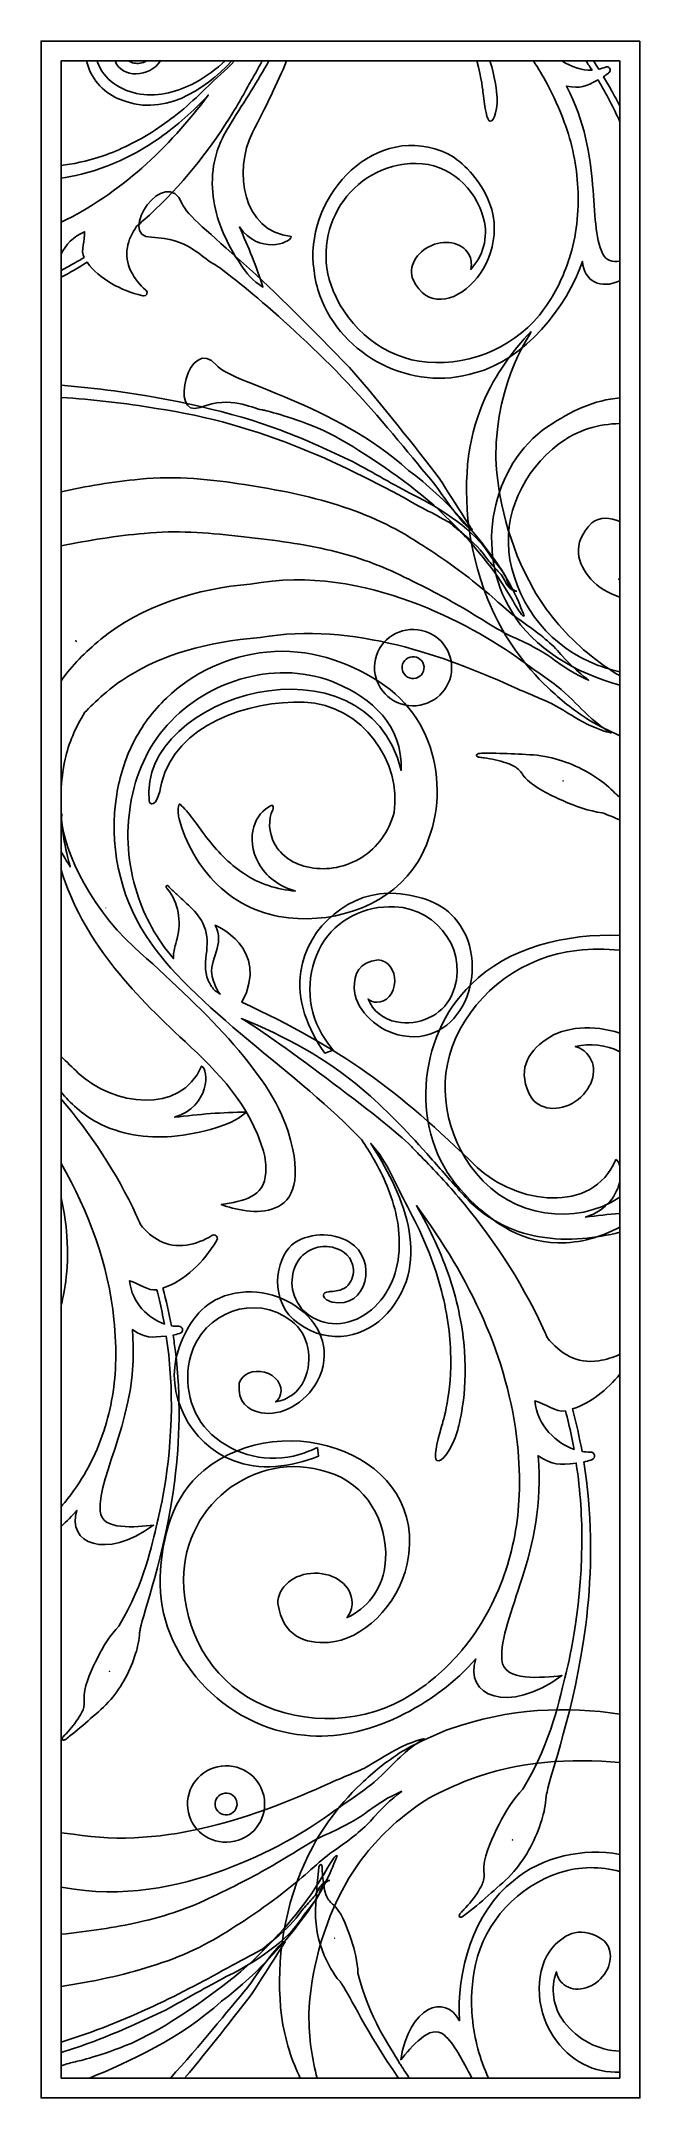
# Model space of a CAD drawing. Header units: centimetres. Extents: x -1.24 to 1.24, y -4.26 to 4.26.
import ezdxf

# ---------------------------------------------------------------- set-up
doc = ezdxf.new("R2010")
doc.units = ezdxf.units.CM
doc.header["$MEASUREMENT"] = 0
doc.layers.add('Layer 1', color=7, linetype='Continuous')

msp = doc.modelspace()

# ---------------------------------------------------------------- linework, layer by layer
at = {"layer": 'Layer 1', "color": 230}
for points, knots in [([(1.24017, 4.26053), (1.24017, 4.26053), (-1.24017, 4.26053), (-1.24017, 4.26053), (-1.24017, 4.26053), (-1.24017, 4.26053), (-1.24017, -4.26054), (-1.24017, -4.26054), (-1.24017, -4.26054), (-1.24017, -4.26054), (1.24017, -4.26054), (1.24017, -4.26054), (1.24017, -4.26054), (1.24017, -4.26054), (1.24017, 4.26053), (1.24017, 4.26053)], [0, 0, 0, 0, 0.2, 0.2, 0.2, 0.2, 0.4, 0.4, 0.4, 0.4, 0.6, 0.6, 0.6, 0.6, 1, 1, 1, 1]), ([(-0.43981, 4.1786), (-0.47552, 4.13917), (-0.51527, 4.10835), (-0.5616, 4.06184), (-0.5616, 4.06184), (-0.62607, 3.9969), (-0.69726, 3.93795), (-0.76997, 3.89096), (-0.76997, 3.89096), (-0.8426, 3.84356), (-0.91657, 3.80857), (-0.9835, 3.78552), (-0.9835, 3.78552), (-1.05267, 3.76159), (-1.11312, 3.7506), (-1.15749, 3.74546), (-1.15749, 3.74546), (-1.15749, 3.74546), (-1.15749, 3.6928), (-1.15749, 3.6928), (-1.15749, 3.6928), (-1.10959, 3.69946), (-1.04286, 3.7133), (-0.96734, 3.74248), (-0.96734, 3.74248), (-0.8979, 3.76916), (-0.82211, 3.80864), (-0.74885, 3.86022), (-0.74885, 3.86022), (-0.67775, 3.90995), (-0.60934, 3.97067), (-0.5477, 4.03672), (-0.5477, 4.03672), (-0.71251, 3.81664), (-0.91354, 3.62728), (-1.15749, 3.51037), (-1.15749, 3.51037), (-1.15749, 3.51037), (-1.15749, 3.378), (-1.15749, 3.378), (-1.15749, 3.378), (-1.13877, 3.41621), (-1.10692, 3.45151), (-1.06018, 3.47078), (-1.06018, 3.47078), (-1.05776, 3.43637), (-1.07811, 3.39183), (-1.06221, 3.36423), (-1.06221, 3.36423), (-1.07391, 3.35706), (-1.08574, 3.35011), (-1.09744, 3.34337), (-1.09744, 3.34337), (-1.11739, 3.3318), (-1.13744, 3.32076), (-1.15749, 3.31022), (-1.15749, 3.31022), (-1.15749, 3.31022), (-1.15749, 3.28229), (-1.15749, 3.28229), (-1.15749, 3.28229), (-1.12096, 3.30163), (-1.08485, 3.32233), (-1.04947, 3.34444), (-1.04947, 3.34444), (-0.99862, 3.27334), (-0.90876, 3.22736), (-0.82266, 3.20674), (-0.82266, 3.20674), (-0.82049, 3.20608), (-0.81827, 3.20563), (-0.816, 3.20509), (-0.816, 3.20509), (-0.80229, 3.2021), (-0.79583, 3.22092), (-0.80594, 3.22875), (-0.80594, 3.22875), (-0.83242, 3.24949), (-0.85326, 3.27822), (-0.86815, 3.30804), (-0.86815, 3.30804), (-0.90156, 3.37522), (-0.88227, 3.43871), (-0.84444, 3.49371), (-0.84444, 3.49371), (-0.83512, 3.50158), (-0.826, 3.50957), (-0.81685, 3.51757), (-0.81685, 3.51757), (-0.68209, 3.63612), (-0.56863, 3.77411), (-0.47899, 3.91221), (-0.47899, 3.91221), (-0.44211, 3.96871), (-0.40908, 4.02504), (-0.37959, 4.08021), (-0.37959, 4.08021), (-0.37309, 4.09124), (-0.36661, 4.10236), (-0.36024, 4.11358), (-0.36024, 4.11358), (-0.34816, 4.13488), (-0.33621, 4.15656), (-0.32447, 4.1786), (-0.32447, 4.1786), (-0.32447, 4.1786), (-0.43981, 4.1786), (-0.43981, 4.1786)], [0, 0, 0, 0, 0.0357143, 0.0357143, 0.0357143, 0.0357143, 0.0714286, 0.0714286, 0.0714286, 0.0714286, 0.1071429, 0.1071429, 0.1071429, 0.1071429, 0.1428571, 0.1428571, 0.1428571, 0.1428571, 0.1785714, 0.1785714, 0.1785714, 0.1785714, 0.2142857, 0.2142857, 0.2142857, 0.2142857, 0.25, 0.25, 0.25, 0.25, 0.2857143, 0.2857143, 0.2857143, 0.2857143, 0.3214286, 0.3214286, 0.3214286, 0.3214286, 0.3571429, 0.3571429, 0.3571429, 0.3571429, 0.3928571, 0.3928571, 0.3928571, 0.3928571, 0.4285714, 0.4285714, 0.4285714, 0.4285714, 0.4642857, 0.4642857, 0.4642857, 0.4642857, 0.5, 0.5, 0.5, 0.5, 0.5357143, 0.5357143, 0.5357143, 0.5357143, 0.5714286, 0.5714286, 0.5714286, 0.5714286, 0.6071429, 0.6071429, 0.6071429, 0.6071429, 0.6428571, 0.6428571, 0.6428571, 0.6428571, 0.6785714, 0.6785714, 0.6785714, 0.6785714, 0.7142857, 0.7142857, 0.7142857, 0.7142857, 0.75, 0.75, 0.75, 0.75, 0.7857143, 0.7857143, 0.7857143, 0.7857143, 0.8214286, 0.8214286, 0.8214286, 0.8214286, 0.8571429, 0.8571429, 0.8571429, 0.8571429, 0.8928571, 0.8928571, 0.8928571, 0.8928571, 0.9285714, 0.9285714, 0.9285714, 0.9285714, 1, 1, 1, 1]), ([(-0.47843, 4.1786), (-0.51372, 4.14619), (-0.55532, 4.11403), (-0.60376, 4.08802), (-0.60376, 4.08802), (-0.66957, 4.05247), (-0.75078, 4.02907), (-0.83006, 4.04109), (-0.83006, 4.04109), (-0.90779, 4.05238), (-0.98363, 4.10272), (-1.00606, 4.17362), (-1.00606, 4.17362), (-1.00659, 4.17527), (-1.00708, 4.17693), (-1.00755, 4.1786), (-1.00755, 4.1786), (-1.00755, 4.1786), (-1.05156, 4.1786), (-1.05156, 4.1786), (-1.05156, 4.1786), (-1.03697, 4.10822), (-0.98582, 4.05028), (-0.92339, 4.02329), (-0.92339, 4.02329), (-0.73611, 3.9389), (-0.56801, 4.05656), (-0.44956, 4.1786), (-0.44956, 4.1786), (-0.44956, 4.1786), (-0.47843, 4.1786), (-0.47843, 4.1786)], [0, 0, 0, 0, 0.1111111, 0.1111111, 0.1111111, 0.1111111, 0.2222222, 0.2222222, 0.2222222, 0.2222222, 0.3333333, 0.3333333, 0.3333333, 0.3333333, 0.4444444, 0.4444444, 0.4444444, 0.4444444, 0.5555556, 0.5555556, 0.5555556, 0.5555556, 0.6666667, 0.6666667, 0.6666667, 0.6666667, 0.7777778, 0.7777778, 0.7777778, 0.7777778, 1, 1, 1, 1]), ([(-0.80377, 4.1786), (-0.8119, 4.17397), (-0.82115, 4.1706), (-0.83117, 4.1692), (-0.83117, 4.1692), (-0.84693, 4.16684), (-0.86486, 4.16954), (-0.87843, 4.1786), (-0.87843, 4.1786), (-0.87843, 4.1786), (-0.934, 4.1786), (-0.934, 4.1786), (-0.934, 4.1786), (-0.9052, 4.10434), (-0.79085, 4.11025), (-0.74541, 4.1786), (-0.74541, 4.1786), (-0.74541, 4.1786), (-0.80377, 4.1786), (-0.80377, 4.1786)], [0, 0, 0, 0, 0.1666667, 0.1666667, 0.1666667, 0.1666667, 0.3333333, 0.3333333, 0.3333333, 0.3333333, 0.5, 0.5, 0.5, 0.5, 0.6666667, 0.6666667, 0.6666667, 0.6666667, 1, 1, 1, 1]), ([(-0.29701, 4.1786), (-0.32003, 4.13699), (-0.34455, 4.09591), (-0.36986, 4.05498), (-0.36986, 4.05498), (-0.39693, 4.01108), (-0.42472, 3.9672), (-0.45238, 3.92268), (-0.45238, 3.92268), (-0.46544, 3.90159), (-0.48173, 3.8759), (-0.49401, 3.84813), (-0.49401, 3.84813), (-0.50646, 3.82063), (-0.5162, 3.79157), (-0.52228, 3.76117), (-0.52228, 3.76117), (-0.54225, 3.66654), (-0.52668, 3.56619), (-0.49115, 3.47961), (-0.49115, 3.47961), (-0.46947, 3.42697), (-0.4432, 3.37843), (-0.41162, 3.3325), (-0.41162, 3.3325), (-0.38874, 3.29922), (-0.36596, 3.26845), (-0.32125, 3.24137), (-0.32125, 3.24137), (-0.34761, 3.32453), (-0.38201, 3.40972), (-0.41887, 3.49053), (-0.41887, 3.49053), (-0.33979, 3.37762), (-0.20909, 3.42036), (-0.20393, 3.45095), (-0.20393, 3.45095), (-0.40674, 3.47217), (-0.44359, 3.72216), (-0.36516, 3.88174), (-0.36516, 3.88174), (-0.30839, 3.98959), (-0.26187, 4.08562), (-0.22323, 4.1786), (-0.22323, 4.1786), (-0.22323, 4.1786), (-0.29701, 4.1786), (-0.29701, 4.1786)], [0, 0, 0, 0, 0.0769231, 0.0769231, 0.0769231, 0.0769231, 0.1538462, 0.1538462, 0.1538462, 0.1538462, 0.2307692, 0.2307692, 0.2307692, 0.2307692, 0.3076923, 0.3076923, 0.3076923, 0.3076923, 0.3846154, 0.3846154, 0.3846154, 0.3846154, 0.4615385, 0.4615385, 0.4615385, 0.4615385, 0.5384615, 0.5384615, 0.5384615, 0.5384615, 0.6153846, 0.6153846, 0.6153846, 0.6153846, 0.6923077, 0.6923077, 0.6923077, 0.6923077, 0.7692308, 0.7692308, 0.7692308, 0.7692308, 0.8461538, 0.8461538, 0.8461538, 0.8461538, 1, 1, 1, 1]), ([(0.79943, 4.1786), (0.81935, 4.14781), (0.83807, 4.11614), (0.85547, 4.08358), (0.85547, 4.08358), (0.88284, 4.03292), (0.90681, 3.97983), (0.92723, 3.92461), (0.92723, 3.92461), (0.95947, 3.83725), (0.97877, 3.74478), (0.98357, 3.65214), (0.98357, 3.65214), (0.98869, 3.55303), (0.97737, 3.4535), (0.94749, 3.35905), (0.94749, 3.35905), (0.94695, 3.35801), (0.94656, 3.35666), (0.94639, 3.35559), (0.94639, 3.35559), (0.92347, 3.28449), (0.8902, 3.21644), (0.84557, 3.15379), (0.84557, 3.15379), (0.73579, 2.99978), (0.54809, 2.91493), (0.35922, 2.93035), (0.35922, 2.93035), (0.18311, 2.94481), (0.03505, 3.06789), (-0.0304, 3.22612), (-0.0304, 3.22612), (-0.13229, 3.47222), (0.03949, 3.75339), (0.31337, 3.75392), (0.31337, 3.75392), (0.44905, 3.75392), (0.56064, 3.6508), (0.59296, 3.52527), (0.59296, 3.52527), (0.61362, 3.44512), (0.58988, 3.36893), (0.53962, 3.31466), (0.53962, 3.31466), (0.54404, 3.33287), (0.54297, 3.35183), (0.53538, 3.36941), (0.53538, 3.36941), (0.51339, 3.42141), (0.44284, 3.4417), (0.37786, 3.41442), (0.37786, 3.41442), (0.31309, 3.38755), (0.27845, 3.32328), (0.30051, 3.27109), (0.30051, 3.27109), (0.41377, 3.03737), (0.7593, 3.36041), (0.59234, 3.64284), (0.59234, 3.64284), (0.54915, 3.71591), (0.48706, 3.77939), (0.41945, 3.80505), (0.41945, 3.80505), (0.11751, 3.91938), (-0.15377, 3.59324), (-0.10963, 3.31069), (-0.10963, 3.31069), (-0.10543, 3.27401), (-0.09713, 3.23902), (-0.08527, 3.20601), (-0.08527, 3.20601), (0.00407, 2.95729), (0.29474, 2.8046), (0.55663, 2.88599), (0.55663, 2.88599), (0.76311, 2.93988), (0.93713, 3.15592), (1.00236, 3.34781), (1.00236, 3.34781), (1.00937, 3.26448), (1.07756, 3.23101), (1.15749, 3.26757), (1.15749, 3.26757), (1.15749, 3.26757), (1.15749, 3.34862), (1.15749, 3.34862), (1.15749, 3.34862), (1.12692, 3.34457), (1.10061, 3.35112), (1.08698, 3.3786), (1.08698, 3.3786), (1.02113, 3.51135), (1.0903, 3.77975), (0.93593, 4.07416), (0.93593, 4.07416), (0.99628, 4.06255), (1.01312, 4.0721), (1.06697, 4.09965), (1.06697, 4.09965), (1.10182, 4.04112), (1.13181, 3.98285), (1.15749, 3.92658), (1.15749, 3.92658), (1.15749, 3.92658), (1.15749, 3.9917), (1.15749, 3.9917), (1.15749, 3.9917), (1.1462, 4.01383), (1.13437, 4.03591), (1.12198, 4.05789), (1.12198, 4.05789), (1.11162, 4.07636), (1.10082, 4.09476), (1.08966, 4.11295), (1.08966, 4.11295), (1.09655, 4.11762), (1.10333, 4.12268), (1.10975, 4.12811), (1.10975, 4.12811), (1.11061, 4.12895), (1.11156, 4.12973), (1.11256, 4.13061), (1.11256, 4.13061), (1.12446, 4.14116), (1.11107, 4.15914), (1.09714, 4.15306), (1.09714, 4.15306), (1.08816, 4.14916), (1.07925, 4.14627), (1.07031, 4.14417), (1.07031, 4.14417), (1.06291, 4.1557), (1.05536, 4.16718), (1.04766, 4.1786), (1.04766, 4.1786), (1.04766, 4.1786), (1.01712, 4.1786), (1.01712, 4.1786), (1.01712, 4.1786), (1.02568, 4.16588), (1.03401, 4.15313), (1.04212, 4.14037), (1.04212, 4.14037), (0.99844, 4.13845), (0.95528, 4.15442), (0.91756, 4.1786), (0.91756, 4.1786), (0.91756, 4.1786), (0.79943, 4.1786), (0.79943, 4.1786)], [0, 0, 0, 0, 0.025641, 0.025641, 0.025641, 0.025641, 0.0512821, 0.0512821, 0.0512821, 0.0512821, 0.0769231, 0.0769231, 0.0769231, 0.0769231, 0.1025641, 0.1025641, 0.1025641, 0.1025641, 0.1282051, 0.1282051, 0.1282051, 0.1282051, 0.1538462, 0.1538462, 0.1538462, 0.1538462, 0.1794872, 0.1794872, 0.1794872, 0.1794872, 0.2051282, 0.2051282, 0.2051282, 0.2051282, 0.2307692, 0.2307692, 0.2307692, 0.2307692, 0.2564103, 0.2564103, 0.2564103, 0.2564103, 0.2820513, 0.2820513, 0.2820513, 0.2820513, 0.3076923, 0.3076923, 0.3076923, 0.3076923, 0.3333333, 0.3333333, 0.3333333, 0.3333333, 0.3589744, 0.3589744, 0.3589744, 0.3589744, 0.3846154, 0.3846154, 0.3846154, 0.3846154, 0.4102564, 0.4102564, 0.4102564, 0.4102564, 0.4358974, 0.4358974, 0.4358974, 0.4358974, 0.4615385, 0.4615385, 0.4615385, 0.4615385, 0.4871795, 0.4871795, 0.4871795, 0.4871795, 0.5128205, 0.5128205, 0.5128205, 0.5128205, 0.5384615, 0.5384615, 0.5384615, 0.5384615, 0.5641026, 0.5641026, 0.5641026, 0.5641026, 0.5897436, 0.5897436, 0.5897436, 0.5897436, 0.6153846, 0.6153846, 0.6153846, 0.6153846, 0.6410256, 0.6410256, 0.6410256, 0.6410256, 0.6666667, 0.6666667, 0.6666667, 0.6666667, 0.6923077, 0.6923077, 0.6923077, 0.6923077, 0.7179487, 0.7179487, 0.7179487, 0.7179487, 0.7435897, 0.7435897, 0.7435897, 0.7435897, 0.7692308, 0.7692308, 0.7692308, 0.7692308, 0.7948718, 0.7948718, 0.7948718, 0.7948718, 0.8205128, 0.8205128, 0.8205128, 0.8205128, 0.8461538, 0.8461538, 0.8461538, 0.8461538, 0.8717949, 0.8717949, 0.8717949, 0.8717949, 0.8974359, 0.8974359, 0.8974359, 0.8974359, 0.9230769, 0.9230769, 0.9230769, 0.9230769, 0.9487179, 0.9487179, 0.9487179, 0.9487179, 1, 1, 1, 1]), ([(0.56452, 4.1786), (0.58574, 4.10512), (0.58934, 4.0539), (0.59081, 4.04383), (0.59081, 4.04383), (0.59829, 3.98186), (0.60542, 3.93179), (0.62038, 3.92923), (0.62038, 3.92923), (0.63625, 3.92653), (0.65512, 3.98233), (0.64684, 4.05005), (0.64684, 4.05005), (0.64545, 4.06032), (0.6403, 4.10914), (0.61911, 4.1786), (0.61911, 4.1786), (0.61911, 4.1786), (0.56452, 4.1786), (0.56452, 4.1786)], [0, 0, 0, 0, 0.1666667, 0.1666667, 0.1666667, 0.1666667, 0.3333333, 0.3333333, 0.3333333, 0.3333333, 0.5, 0.5, 0.5, 0.5, 0.6666667, 0.6666667, 0.6666667, 0.6666667, 1, 1, 1, 1]), ([(0.54678, 2.23571), (0.54503, 2.23431), (0.48898, 2.32576), (0.40513, 2.45523), (0.40513, 2.45523), (0.30907, 2.57897), (0.17967, 2.74544), (0.03684, 2.90848), (0.03684, 2.90848), (-0.1132, 3.06234), (-0.26917, 3.22196), (-0.40191, 3.33948), (-0.40191, 3.33948), (-0.53465, 3.45922), (-0.63948, 3.54293), (-0.65548, 3.58619), (-0.65548, 3.58619), (-0.72341, 3.75572), (-0.93208, 3.45072), (-0.78235, 3.44768), (-0.78235, 3.44768), (-0.63244, 3.44436), (-0.57834, 3.36664), (-0.52927, 3.33969), (-0.52927, 3.33969), (-0.50201, 3.33044), (-0.2, 3.09137), (0.05577, 2.81635), (0.05577, 2.81635), (0.18519, 2.67657), (0.30072, 2.53041), (0.39099, 2.42331), (0.39099, 2.42331), (0.46966, 2.31136), (0.53196, 2.22865), (0.54678, 2.23571)], [0, 0, 0, 0, 0.1, 0.1, 0.1, 0.1, 0.2, 0.2, 0.2, 0.2, 0.3, 0.3, 0.3, 0.3, 0.4, 0.4, 0.4, 0.4, 0.5, 0.5, 0.5, 0.5, 0.6, 0.6, 0.6, 0.6, 0.7, 0.7, 0.7, 0.7, 0.8, 0.8, 0.8, 0.8, 1, 1, 1, 1]), ([(0.76137, 1.87863), (0.75952, 1.87768), (0.73346, 1.96956), (0.65339, 2.09036), (0.65339, 2.09036), (0.57154, 2.20916), (0.44376, 2.36087), (0.28208, 2.48235), (0.28208, 2.48235), (-0.02323, 2.75842), (-0.46124, 2.84908), (-0.5128, 2.9172), (-0.5128, 2.9172), (-0.62641, 3.05107), (-0.71396, 2.69295), (-0.58094, 2.74331), (-0.58094, 2.74331), (-0.44748, 2.79353), (-0.3755, 2.74035), (-0.32362, 2.733), (-0.32362, 2.733), (-0.3109, 2.73007), (-0.21686, 2.70846), (-0.09271, 2.65701), (-0.09271, 2.65701), (0.02231, 2.60644), (0.17757, 2.50453), (0.31262, 2.39915), (0.31262, 2.39915), (0.4465, 2.29416), (0.56445, 2.16174), (0.63783, 2.05993), (0.63783, 2.05993), (0.71176, 1.95632), (0.74487, 1.87665), (0.76137, 1.87863)], [0, 0, 0, 0, 0.1, 0.1, 0.1, 0.1, 0.2, 0.2, 0.2, 0.2, 0.3, 0.3, 0.3, 0.3, 0.4, 0.4, 0.4, 0.4, 0.5, 0.5, 0.5, 0.5, 0.6, 0.6, 0.6, 0.6, 0.7, 0.7, 0.7, 0.7, 0.8, 0.8, 0.8, 0.8, 1, 1, 1, 1]), ([(0.7881, 3.05691), (0.78877, 3.05633), (0.74908, 3.01897), (0.69013, 2.93846), (0.69013, 2.93846), (0.63291, 2.85851), (0.55525, 2.72714), (0.53042, 2.54157), (0.53042, 2.54157), (0.50851, 2.35783), (0.52536, 2.13458), (0.6292, 1.90334), (0.6292, 1.90334), (0.68108, 1.78857), (0.75987, 1.67723), (0.85976, 1.58107), (0.85976, 1.58107), (0.91303, 1.53178), (0.95854, 1.493), (1.03105, 1.44645), (1.03105, 1.44645), (1.07152, 1.42357), (1.11377, 1.4023), (1.15749, 1.38294), (1.15749, 1.38294), (1.15749, 1.38294), (1.15749, 1.63191), (1.15749, 1.63191), (1.15749, 1.63191), (1.15189, 1.63481), (1.14632, 1.63773), (1.14077, 1.64069), (1.14077, 1.64069), (1.10335, 1.66364), (1.04751, 1.70432), (1.00728, 1.73932), (1.00728, 1.73932), (0.92208, 1.8139), (0.85188, 1.89836), (0.79979, 1.98965), (0.79979, 1.98965), (0.69576, 2.17144), (0.65033, 2.37295), (0.64385, 2.53521), (0.64385, 2.53521), (0.64146, 2.86769), (0.80063, 3.0574), (0.7881, 3.05691)], [0, 0, 0, 0, 0.0769231, 0.0769231, 0.0769231, 0.0769231, 0.1538462, 0.1538462, 0.1538462, 0.1538462, 0.2307692, 0.2307692, 0.2307692, 0.2307692, 0.3076923, 0.3076923, 0.3076923, 0.3076923, 0.3846154, 0.3846154, 0.3846154, 0.3846154, 0.4615385, 0.4615385, 0.4615385, 0.4615385, 0.5384615, 0.5384615, 0.5384615, 0.5384615, 0.6153846, 0.6153846, 0.6153846, 0.6153846, 0.6923077, 0.6923077, 0.6923077, 0.6923077, 0.7692308, 0.7692308, 0.7692308, 0.7692308, 0.8461538, 0.8461538, 0.8461538, 0.8461538, 1, 1, 1, 1]), ([(0.73001, 1.98153), (0.72281, 1.97817), (0.69284, 2.00534), (0.689, 2.02892), (0.689, 2.02892), (0.68226, 2.05498), (0.65867, 2.07787), (0.62535, 2.12172), (0.62535, 2.12172), (0.57119, 2.21086), (0.46253, 2.30119), (0.30136, 2.38043), (0.30136, 2.38043), (0.22336, 2.42143), (0.13624, 2.47158), (0.04922, 2.51939), (0.04922, 2.51939), (-0.04355, 2.56343), (-0.1421, 2.60884), (-0.24705, 2.64857), (-0.24705, 2.64857), (-0.45675, 2.72665), (-0.69589, 2.7776), (-0.9376, 2.81154), (-0.9376, 2.81154), (-1.01057, 2.82073), (-1.08402, 2.82862), (-1.15749, 2.83499), (-1.15749, 2.83499), (-1.15749, 2.83499), (-1.15749, 2.78463), (-1.15749, 2.78463), (-1.15749, 2.78463), (-1.02656, 2.77521), (-0.89238, 2.7611), (-0.76324, 2.73862), (-0.76324, 2.73862), (-0.33153, 2.67763), (0.03556, 2.49655), (0.32446, 2.33443), (0.32446, 2.33443), (0.36056, 2.31616), (0.3933, 2.29751), (0.42548, 2.28032), (0.42548, 2.28032), (0.42548, 2.28032), (0.44925, 2.26757), (0.44925, 2.26757), (0.44925, 2.26757), (0.44925, 2.26757), (0.45516, 2.2645), (0.45516, 2.2645), (0.45516, 2.2645), (0.43984, 2.27612), (0.45392, 2.26496), (0.45182, 2.2664), (0.45182, 2.2664), (0.45182, 2.2664), (0.46218, 2.25729), (0.46218, 2.25729), (0.46218, 2.25729), (0.47597, 2.24511), (0.48955, 2.23417), (0.50198, 2.22378), (0.50198, 2.22378), (0.55601, 2.18056), (0.58121, 2.15277), (0.61455, 2.10664), (0.61455, 2.10664), (0.63023, 2.08867), (0.64456, 2.0725), (0.65725, 2.05866), (0.65725, 2.05866), (0.67018, 2.04545), (0.67047, 2.04213), (0.67923, 2.02687), (0.67923, 2.02687), (0.6875, 2.00583), (0.71344, 1.97729), (0.73001, 1.98153)], [0, 0, 0, 0, 0.047619, 0.047619, 0.047619, 0.047619, 0.0952381, 0.0952381, 0.0952381, 0.0952381, 0.1428571, 0.1428571, 0.1428571, 0.1428571, 0.1904762, 0.1904762, 0.1904762, 0.1904762, 0.2380952, 0.2380952, 0.2380952, 0.2380952, 0.2857143, 0.2857143, 0.2857143, 0.2857143, 0.3333333, 0.3333333, 0.3333333, 0.3333333, 0.3809524, 0.3809524, 0.3809524, 0.3809524, 0.4285714, 0.4285714, 0.4285714, 0.4285714, 0.4761905, 0.4761905, 0.4761905, 0.4761905, 0.5238095, 0.5238095, 0.5238095, 0.5238095, 0.5714286, 0.5714286, 0.5714286, 0.5714286, 0.6190476, 0.6190476, 0.6190476, 0.6190476, 0.6666667, 0.6666667, 0.6666667, 0.6666667, 0.7142857, 0.7142857, 0.7142857, 0.7142857, 0.7619048, 0.7619048, 0.7619048, 0.7619048, 0.8095238, 0.8095238, 0.8095238, 0.8095238, 0.8571429, 0.8571429, 0.8571429, 0.8571429, 0.9047619, 0.9047619, 0.9047619, 0.9047619, 1, 1, 1, 1]), ([(1.15749, 1.64709), (1.12719, 1.65432), (1.09714, 1.6634), (1.06746, 1.67438), (1.06746, 1.67438), (0.87696, 1.74498), (0.7374, 1.91422), (0.70214, 2.11191), (0.70214, 2.11191), (0.66934, 2.29627), (0.7575, 2.48142), (0.90477, 2.5915), (0.90477, 2.5915), (0.9813, 2.64873), (1.07021, 2.67569), (1.15749, 2.6758), (1.15749, 2.6758), (1.15749, 2.6758), (1.15749, 2.78211), (1.15749, 2.78211), (1.15749, 2.78211), (1.05267, 2.77484), (0.95217, 2.72704), (0.85896, 2.66398), (0.85896, 2.66398), (0.62378, 2.50485), (0.55342, 2.14378), (0.70953, 1.8976), (0.70953, 1.8976), (0.79627, 1.74559), (0.97859, 1.63971), (1.15749, 1.59257), (1.15749, 1.59257), (1.15749, 1.59257), (1.15749, 1.64709), (1.15749, 1.64709)], [0, 0, 0, 0, 0.1, 0.1, 0.1, 0.1, 0.2, 0.2, 0.2, 0.2, 0.3, 0.3, 0.3, 0.3, 0.4, 0.4, 0.4, 0.4, 0.5, 0.5, 0.5, 0.5, 0.6, 0.6, 0.6, 0.6, 0.7, 0.7, 0.7, 0.7, 0.8, 0.8, 0.8, 0.8, 1, 1, 1, 1]), ([(-1.15749, 2.16945), (-1.0441, 2.19186), (-0.92904, 2.21139), (-0.81267, 2.2211), (-0.81267, 2.2211), (-0.67772, 2.23395), (-0.56148, 2.22512), (-0.42543, 2.20937), (-0.42543, 2.20937), (-0.29515, 2.19585), (-0.17288, 2.18009), (-0.06021, 2.15456), (-0.06021, 2.15456), (0.05277, 2.12974), (0.15508, 2.09404), (0.24531, 2.04884), (0.24531, 2.04884), (0.34651, 2.00095), (0.43022, 1.95776), (0.50933, 1.91075), (0.50933, 1.91075), (0.58391, 1.86782), (0.65985, 1.81315), (0.72869, 1.78575), (0.72869, 1.78575), (0.79355, 1.75538), (0.85024, 1.72522), (0.88673, 1.69612), (0.88673, 1.69612), (0.97425, 1.63055), (1.02845, 1.61511), (1.02774, 1.61229), (1.02774, 1.61229), (1.03034, 1.61349), (0.97753, 1.64641), (0.91288, 1.71992), (0.91288, 1.71992), (0.87658, 1.76344), (0.82654, 1.80305), (0.76532, 1.84699), (0.76532, 1.84699), (0.70272, 1.88626), (0.65158, 1.94106), (0.57465, 2.00285), (0.57465, 2.00285), (0.50299, 2.06215), (0.41415, 2.12479), (0.32491, 2.18098), (0.32491, 2.18098), (0.22795, 2.24546), (0.11392, 2.2991), (-0.00915, 2.33756), (-0.00915, 2.33756), (-0.13219, 2.37697), (-0.26394, 2.40289), (-0.39742, 2.42299), (-0.39742, 2.42299), (-0.52446, 2.44442), (-0.6847, 2.4608), (-0.83124, 2.44552), (-0.83124, 2.44552), (-0.94568, 2.43559), (-1.05419, 2.41632), (-1.15749, 2.39299), (-1.15749, 2.39299), (-1.15749, 2.39299), (-1.15749, 2.16945), (-1.15749, 2.16945)], [0, 0, 0, 0, 0.0555556, 0.0555556, 0.0555556, 0.0555556, 0.1111111, 0.1111111, 0.1111111, 0.1111111, 0.1666667, 0.1666667, 0.1666667, 0.1666667, 0.2222222, 0.2222222, 0.2222222, 0.2222222, 0.2777778, 0.2777778, 0.2777778, 0.2777778, 0.3333333, 0.3333333, 0.3333333, 0.3333333, 0.3888889, 0.3888889, 0.3888889, 0.3888889, 0.4444444, 0.4444444, 0.4444444, 0.4444444, 0.5, 0.5, 0.5, 0.5, 0.5555556, 0.5555556, 0.5555556, 0.5555556, 0.6111111, 0.6111111, 0.6111111, 0.6111111, 0.6666667, 0.6666667, 0.6666667, 0.6666667, 0.7222222, 0.7222222, 0.7222222, 0.7222222, 0.7777778, 0.7777778, 0.7777778, 0.7777778, 0.8333333, 0.8333333, 0.8333333, 0.8333333, 0.8888889, 0.8888889, 0.8888889, 0.8888889, 1, 1, 1, 1]), ([(1.15749, 2.02885), (1.15749, 2.02885), (1.15212, 2.03157), (1.15212, 2.03157), (1.15212, 2.03157), (1.15392, 2.03161), (1.15571, 2.03169), (1.15749, 2.03182), (1.15749, 2.03182), (1.15749, 2.03182), (1.15749, 2.26977), (1.15749, 2.26977), (1.15749, 2.26977), (1.11797, 2.28939), (1.07369, 2.28903), (1.04165, 2.2647), (1.04165, 2.2647), (0.95376, 2.17599), (0.98203, 2.09624), (1.03769, 2.0317), (1.03769, 2.0317), (1.06689, 1.99783), (1.10893, 1.9725), (1.15749, 1.95702), (1.15749, 1.95702), (1.15749, 1.95702), (1.15749, 2.02885), (1.15749, 2.02885)], [0, 0, 0, 0, 0.125, 0.125, 0.125, 0.125, 0.25, 0.25, 0.25, 0.25, 0.375, 0.375, 0.375, 0.375, 0.5, 0.5, 0.5, 0.5, 0.625, 0.625, 0.625, 0.625, 0.75, 0.75, 0.75, 0.75, 1, 1, 1, 1]), ([(-1.15749, 1.15276), (-1.15534, 1.19395), (-1.15024, 1.23824), (-1.14094, 1.28507), (-1.14094, 1.28507), (-1.12659, 1.34994), (-1.09882, 1.41623), (-1.05902, 1.48), (-1.05902, 1.48), (-1.02109, 1.51952), (-0.94953, 1.58701), (-0.88069, 1.62857), (-0.88069, 1.62857), (-0.73029, 1.72127), (-0.56273, 1.77014), (-0.33232, 1.78967), (-0.33232, 1.78967), (0.05381, 1.85669), (0.44611, 1.70587), (0.69655, 1.59378), (0.69655, 1.59378), (0.76012, 1.56426), (0.83032, 1.53721), (0.87347, 1.51631), (0.87347, 1.51631), (0.92126, 1.4906), (0.96406, 1.46164), (1.00055, 1.44215), (1.00055, 1.44215), (1.07446, 1.40189), (1.12089, 1.39578), (1.12011, 1.39469), (1.12011, 1.39469), (1.12078, 1.39564), (1.07908, 1.41573), (1.02154, 1.47054), (1.02154, 1.47054), (0.9921, 1.49784), (0.96032, 1.53403), (0.91453, 1.57472), (0.91453, 1.57472), (0.86186, 1.61674), (0.81389, 1.64718), (0.75318, 1.69132), (0.75318, 1.69132), (0.63554, 1.77897), (0.47611, 1.86994), (0.29003, 1.93923), (0.29003, 1.93923), (0.10273, 2.00837), (-0.1297, 2.05646), (-0.37473, 2.01074), (-0.37473, 2.01074), (-0.58446, 1.99643), (-0.83334, 1.91585), (-0.99323, 1.78229), (-0.99323, 1.78229), (-1.05971, 1.72691), (-1.10996, 1.67671), (-1.15749, 1.6104), (-1.15749, 1.6104), (-1.15749, 1.6104), (-1.15749, 1.15276), (-1.15749, 1.15276)], [0, 0, 0, 0, 0.0588235, 0.0588235, 0.0588235, 0.0588235, 0.1176471, 0.1176471, 0.1176471, 0.1176471, 0.1764706, 0.1764706, 0.1764706, 0.1764706, 0.2352941, 0.2352941, 0.2352941, 0.2352941, 0.2941176, 0.2941176, 0.2941176, 0.2941176, 0.3529412, 0.3529412, 0.3529412, 0.3529412, 0.4117647, 0.4117647, 0.4117647, 0.4117647, 0.4705882, 0.4705882, 0.4705882, 0.4705882, 0.5294118, 0.5294118, 0.5294118, 0.5294118, 0.5882353, 0.5882353, 0.5882353, 0.5882353, 0.6470588, 0.6470588, 0.6470588, 0.6470588, 0.7058824, 0.7058824, 0.7058824, 0.7058824, 0.7647059, 0.7647059, 0.7647059, 0.7647059, 0.8235294, 0.8235294, 0.8235294, 0.8235294, 0.8823529, 0.8823529, 0.8823529, 0.8823529, 1, 1, 1, 1]), ([(-0.80687, 0.55563), (-0.6268, 0.26865), (-0.15136, -0.03171), (0.08799, -0.29177), (0.08799, -0.29177), (0.10452, -0.31591), (0.12195, -0.34355), (0.13971, -0.37401), (0.13971, -0.37401), (0.17662, -0.43946), (0.21378, -0.5198), (0.23231, -0.61111), (0.23231, -0.61111), (0.2509, -0.70148), (0.24932, -0.80556), (0.20603, -0.89444), (0.20603, -0.89444), (0.16417, -0.98177), (0.07622, -1.05264), (-0.0169, -1.05317), (-0.0169, -1.05317), (-0.06219, -1.0535), (-0.10696, -1.03758), (-0.13923, -1.01133), (-0.13923, -1.01133), (-0.17181, -0.98501), (-0.19166, -0.94768), (-0.1982, -0.91177), (-0.1982, -0.91177), (-0.20495, -0.87524), (-0.19874, -0.84023), (-0.18599, -0.81234), (-0.18599, -0.81234), (-0.17347, -0.78446), (-0.15353, -0.76488), (-0.13412, -0.75289), (-0.13412, -0.75289), (-0.09438, -0.72889), (-0.06209, -0.73348), (-0.05582, -0.73306), (-0.05582, -0.73306), (-0.02887, -0.73582), (0.0111, -0.74396), (0.03667, -0.78064), (0.03667, -0.78064), (0.04894, -0.79867), (0.05628, -0.82343), (0.05216, -0.84904), (0.05216, -0.84904), (0.04834, -0.87449), (0.0327, -0.90114), (0.00718, -0.91064), (0.00718, -0.91064), (-0.01804, -0.92003), (-0.0357, -0.91884), (-0.04867, -0.9211), (-0.04867, -0.9211), (-0.06155, -0.92259), (-0.07048, -0.9262), (-0.07047, -0.93481), (-0.07047, -0.93481), (-0.07084, -0.94277), (-0.06086, -0.95763), (-0.03404, -0.96336), (-0.03404, -0.96336), (0.11, -0.99633), (0.15732, -0.78733), (0.03728, -0.7148), (0.03728, -0.7148), (-0.03259, -0.67259), (-0.13949, -0.67427), (-0.20304, -0.72816), (-0.20304, -0.72816), (-0.26712, -0.7825), (-0.3025, -0.96502), (-0.17189, -1.05308), (-0.17189, -1.05308), (-0.04672, -1.1465), (0.11052, -1.1063), (0.19333, -1.01073), (0.19333, -1.01073), (0.39228, -0.78805), (0.24761, -0.49484), (0.1251, -0.30609), (0.1251, -0.30609), (0.20041, -0.39034), (0.2221, -0.46623), (0.27904, -0.57105), (0.27904, -0.57105), (0.33334, -0.67057), (0.37799, -0.77581), (0.40777, -0.87848), (0.40777, -0.87848), (0.43808, -0.98121), (0.45303, -1.08098), (0.45624, -1.16813), (0.45624, -1.16813), (0.46295, -1.34309), (0.42315, -1.46159), (0.4188, -1.47908), (0.4188, -1.47908), (0.39877, -1.55171), (0.38382, -1.61088), (0.39937, -1.62046), (0.39937, -1.62046), (0.41586, -1.63062), (0.46251, -1.57674), (0.48428, -1.49733), (0.48428, -1.49733), (0.48921, -1.47832), (0.52743, -1.34878), (0.51369, -1.1648), (0.51369, -1.1648), (0.50705, -1.07339), (0.48738, -0.96982), (0.45231, -0.86484), (0.45231, -0.86484), (0.41865, -0.76307), (0.37085, -0.66045), (0.31421, -0.56386), (0.31421, -0.56386), (0.53425, -0.86018), (0.69587, -1.19323), (0.73281, -1.55371), (0.73281, -1.55371), (0.74019, -1.62263), (0.74267, -1.69276), (0.74019, -1.76365), (0.74019, -1.76365), (0.73622, -1.8758), (0.71542, -1.98783), (0.67836, -2.09353), (0.67836, -2.09353), (0.63868, -2.2066), (0.58045, -2.31275), (0.50379, -2.40486), (0.50379, -2.40486), (0.50271, -2.40579), (0.50165, -2.40712), (0.50098, -2.40824), (0.50098, -2.40824), (0.4428, -2.47739), (0.37443, -2.53849), (0.29586, -2.58843), (0.29586, -2.58843), (0.10263, -2.71118), (-0.14602, -2.72158), (-0.35005, -2.61939), (-0.35005, -2.61939), (-0.54025, -2.52401), (-0.64935, -2.31985), (-0.65003, -2.11356), (-0.65003, -2.11356), (-0.65118, -1.79268), (-0.33041, -1.5557), (-0.02407, -1.6783), (-0.02407, -1.6783), (0.12758, -1.73933), (0.20506, -1.90478), (0.18369, -2.05961), (0.18369, -2.05961), (0.17006, -2.15849), (0.10864, -2.23296), (0.02761, -2.27101), (0.02761, -2.27101), (0.04089, -2.25264), (0.04837, -2.23098), (0.04794, -2.20791), (0.04794, -2.20791), (0.04719, -2.1399), (-0.02238, -2.08549), (-0.10749, -2.08675), (-0.10749, -2.08675), (-0.19219, -2.08765), (-0.26035, -2.1439), (-0.25959, -2.21215), (-0.25959, -2.21215), (-0.2382, -2.35083), (-0.1464, -2.37949), (-0.04993, -2.37334), (-0.04993, -2.37334), (0.09072, -2.36438), (0.23839, -2.22221), (0.27571, -2.04848), (0.27571, -2.04848), (0.37307, -1.59524), (-0.23492, -1.38853), (-0.56607, -1.66121), (-0.56607, -1.66121), (-0.69687, -1.76892), (-0.73946, -1.9337), (-0.74708, -2.10552), (-0.74708, -2.10552), (-0.76117, -2.42367), (-0.47971, -2.73093), (-0.14973, -2.75777), (-0.14973, -2.75777), (0.10572, -2.79042), (0.39917, -2.62723), (0.55997, -2.44211), (0.55997, -2.44211), (0.51211, -2.59407), (0.69134, -2.67582), (0.91702, -2.51124), (0.91702, -2.51124), (0.83559, -2.5188), (0.67538, -2.5394), (0.66864, -2.44576), (0.66864, -2.44576), (0.65585, -2.26777), (0.8561, -1.99891), (0.81842, -1.60042), (0.81842, -1.60042), (0.88055, -1.64054), (0.90375, -1.63745), (0.97655, -1.63089), (0.97655, -1.63089), (0.99424, -1.74906), (1.00067, -1.86199), (1.00015, -1.96439), (1.00015, -1.96439), (0.99687, -2.26516), (0.94023, -2.47187), (0.93473, -2.49962), (0.93473, -2.49962), (0.90668, -2.60445), (0.88025, -2.77346), (0.75526, -2.98128), (0.75526, -2.98128), (0.71598, -3.0214), (0.68387, -3.07526), (0.65699, -3.12711), (0.65699, -3.12711), (0.62955, -3.18039), (0.59941, -3.24467), (0.59404, -3.30143), (0.59404, -3.30143), (0.59391, -3.30175), (0.59392, -3.3019), (0.59403, -3.30227), (0.59403, -3.30227), (0.59398, -3.30251), (0.5939, -3.30275), (0.59386, -3.30309), (0.59386, -3.30309), (0.59274, -3.32216), (0.59742, -3.33893), (0.59261, -3.359), (0.59261, -3.359), (0.58897, -3.37457), (0.5799, -3.39044), (0.57117, -3.40433), (0.57117, -3.40433), (0.55392, -3.43185), (0.53282, -3.45712), (0.51143, -3.48077), (0.51143, -3.48077), (0.50727, -3.48509), (0.50173, -3.48981), (0.49741, -3.49511), (0.49741, -3.49511), (0.49544, -3.49729), (0.49378, -3.4996), (0.49255, -3.50195), (0.49255, -3.50195), (0.48898, -3.50882), (0.49422, -3.51391), (0.5, -3.51195), (0.5, -3.51195), (0.50118, -3.51169), (0.50256, -3.51104), (0.50387, -3.51029), (0.50387, -3.51029), (0.51131, -3.50646), (0.51927, -3.49937), (0.52572, -3.49434), (0.52572, -3.49434), (0.55934, -3.46854), (0.592, -3.44029), (0.62426, -3.41159), (0.62426, -3.41159), (0.65605, -3.3833), (0.68865, -3.35664), (0.71767, -3.32327), (0.71767, -3.32327), (0.77037, -3.26223), (0.8103, -3.18653), (0.83377, -3.10881), (0.83377, -3.10881), (0.84262, -3.07988), (0.85096, -3.04373), (0.85163, -3.01188), (0.85163, -3.01188), (0.85307, -3.00587), (0.85431, -2.99983), (0.85555, -2.99356), (0.85555, -2.99356), (0.86861, -2.91808), (0.9692, -2.66197), (1.01588, -2.30102), (1.01588, -2.30102), (1.03858, -2.12103), (1.04561, -1.91512), (1.01891, -1.7023), (1.01891, -1.7023), (1.01579, -1.677), (1.01214, -1.65157), (1.008, -1.62623), (1.008, -1.62623), (1.01784, -1.62411), (1.02774, -1.6215), (1.03739, -1.61832), (1.03739, -1.61832), (1.03874, -1.61776), (1.04016, -1.61732), (1.04168, -1.61679), (1.04168, -1.61679), (1.05982, -1.61035), (1.05309, -1.58423), (1.03474, -1.58476), (1.03474, -1.58476), (1.02291, -1.58508), (1.01163, -1.5843), (1.00067, -1.58262), (1.00067, -1.58262), (0.98982, -1.52385), (0.97653, -1.46495), (0.96057, -1.40654), (0.96057, -1.40654), (1.03693, -1.38158), (1.10467, -1.32679), (1.15749, -1.26219), (1.15749, -1.26219), (1.15749, -1.26219), (1.15749, -1.17978), (1.15749, -1.17978), (1.15749, -1.17978), (1.13006, -1.19307), (1.09994, -1.20171), (1.07027, -1.2065), (1.07027, -1.2065), (0.97762, -1.22131), (0.9086, -1.17547), (0.85651, -1.11092), (0.85651, -1.11092), (0.85047, -1.09709), (0.84423, -1.08344), (0.83798, -1.06976), (0.83798, -1.06976), (0.7451, -0.86801), (0.62116, -0.68422), (0.48841, -0.52842), (0.48841, -0.52842), (0.43418, -0.46443), (0.37873, -0.40503), (0.32339, -0.35023), (0.32339, -0.35023), (0.31256, -0.33857), (0.3016, -0.32689), (0.29048, -0.3153), (0.29048, -0.3153), (0.20502, -0.22632), (-0.32145, 0.16492), (-0.41055, 0.21111), (-0.41055, 0.21111), (-0.23208, 0.13898), (-0.05825, 0.04523), (0.088, -0.07959), (0.088, -0.07959), (0.1845, -0.16055), (0.27192, -0.25223), (0.35716, -0.34798), (0.35716, -0.34798), (0.39989, -0.39583), (0.44231, -0.44452), (0.48557, -0.4933), (0.48557, -0.4933), (0.50607, -0.51635), (0.53091, -0.54488), (0.55969, -0.56945), (0.55969, -0.56945), (0.58809, -0.59412), (0.61936, -0.61617), (0.65356, -0.63441), (0.65356, -0.63441), (0.75963, -0.6924), (0.88553, -0.71067), (1.00219, -0.70044), (1.00219, -0.70044), (1.05549, -0.69569), (1.10698, -0.68706), (1.15749, -0.67441), (1.15749, -0.67441), (1.15749, -0.67441), (1.15749, -0.59647), (1.15749, -0.59647), (1.15749, -0.59647), (1.10986, -0.60043), (1.06227, -0.60552), (1.01546, -0.61142), (1.01546, -0.61142), (1.10771, -0.58227), (1.14696, -0.51598), (1.15749, -0.46047), (1.15749, -0.46047), (1.15749, -0.46047), (1.15749, -0.40041), (1.15749, -0.40041), (1.15749, -0.40041), (1.15416, -0.38644), (1.14835, -0.37652), (1.14123, -0.37299), (1.14123, -0.37299), (1.04187, -0.60384), (0.72897, -0.55605), (0.56641, -0.40562), (0.56641, -0.40562), (0.23562, -0.08212), (0.00172, 0.08915), (-0.40845, 0.27852), (-0.40845, 0.27852), (-0.28931, 0.50169), (-0.52145, 0.60151), (-0.51927, 0.59691), (-0.51927, 0.59691), (-0.47576, 0.52358), (-0.54759, 0.44939), (-0.53152, 0.38462), (-0.53152, 0.38462), (-0.52452, 0.36055), (-0.51539, 0.33437), (-0.49897, 0.31188), (-0.49897, 0.31188), (-0.50354, 0.31498), (-0.52035, 0.32722), (-0.52334, 0.3304), (-0.52334, 0.3304), (-0.5338, 0.34155), (-0.54183, 0.35478), (-0.54797, 0.36876), (-0.54797, 0.36876), (-0.56512, 0.40791), (-0.55846, 0.45045), (-0.55441, 0.49143), (-0.55441, 0.49143), (-0.55035, 0.53135), (-0.55236, 0.56988), (-0.57067, 0.60612), (-0.57067, 0.60612), (-0.58529, 0.63499), (-0.60699, 0.65942), (-0.63027, 0.68133), (-0.63027, 0.68133), (-0.64566, 0.69594), (-0.66144, 0.71025), (-0.67722, 0.72468), (-0.67722, 0.72468), (-0.68802, 0.73465), (-0.69929, 0.74457), (-0.70921, 0.75568), (-0.70921, 0.75568), (-0.71062, 0.75728), (-0.71196, 0.75899), (-0.71338, 0.76046), (-0.71338, 0.76046), (-0.71789, 0.7657), (-0.72598, 0.75906), (-0.7217, 0.75375), (-0.7217, 0.75375), (-0.72028, 0.75196), (-0.71883, 0.75031), (-0.71741, 0.74871), (-0.71741, 0.74871), (-0.67044, 0.69205), (-0.65859, 0.61318), (-0.67674, 0.54303), (-0.67674, 0.54303), (-0.68368, 0.5157), (-0.69307, 0.48805), (-0.69227, 0.45973), (-0.69227, 0.45973), (-0.75978, 0.53942), (-0.81169, 0.63165), (-0.84277, 0.7305), (-0.84277, 0.7305), (-0.88129, 0.84972), (-0.89053, 0.9773), (-0.86961, 1.09941), (-0.86961, 1.09941), (-0.84925, 1.22267), (-0.79915, 1.3363), (-0.71816, 1.42624), (-0.71816, 1.42624), (-0.54869, 1.61702), (-0.25464, 1.70288), (-0.01526, 1.59929), (-0.01526, 1.59929), (0.12473, 1.53873), (0.25876, 1.42994), (0.25144, 1.23922), (0.25144, 1.23922), (0.10689, 1.82668), (-0.84185, 1.55269), (-0.79216, 1.11303), (-0.79216, 1.11303), (-0.79155, 1.10524), (-0.7876, 1.10127), (-0.78295, 1.10019), (-0.78295, 1.10019), (-0.75788, 1.09434), (-0.74372, 1.1732), (-0.74101, 1.18674), (-0.74101, 1.18674), (-0.68504, 1.426), (-0.38185, 1.53016), (-0.15106, 1.52181), (-0.15106, 1.52181), (0.09464, 1.51291), (0.25528, 1.2655), (0.22165, 1.06536), (0.22165, 1.06536), (0.20162, 0.98519), (0.15281, 0.92005), (0.08779, 0.87884), (0.08779, 0.87884), (0.02316, 0.83776), (-0.05509, 0.8234), (-0.12473, 0.83676), (-0.12473, 0.83676), (-0.19858, 0.85024), (-0.24663, 0.88655), (-0.27311, 0.9351), (-0.27311, 0.9351), (-0.29902, 0.98256), (-0.29903, 1.03616), (-0.28048, 1.07593), (-0.28048, 1.07593), (-0.27997, 1.07688), (-0.27954, 1.07787), (-0.27904, 1.07896), (-0.27904, 1.07896), (-0.27742, 1.08252), (-0.27775, 1.09806), (-0.28623, 1.09416), (-0.28623, 1.09416), (-0.28719, 1.09364), (-0.2884, 1.09312), (-0.28931, 1.0926), (-0.28931, 1.0926), (-0.31923, 1.07716), (-0.34695, 1.04751), (-0.35931, 1.00501), (-0.35931, 1.00501), (-0.37242, 0.96149), (-0.36789, 0.90476), (-0.33849, 0.85358), (-0.33849, 0.85358), (-0.30979, 0.80204), (-0.25617, 0.75847), (-0.18917, 0.74007), (-0.18917, 0.74007), (-0.1884, 0.73978), (-0.18776, 0.73969), (-0.18691, 0.73943), (-0.18691, 0.73943), (-0.26248, 0.74535), (-0.33765, 0.76858), (-0.40138, 0.81281), (-0.40138, 0.81281), (-0.46332, 0.85351), (-0.51389, 0.90809), (-0.55494, 0.96151), (-0.55494, 0.96151), (-0.59619, 1.01484), (-0.62819, 1.0671), (-0.66486, 1.09928), (-0.66486, 1.09928), (-0.6729, 1.10622), (-0.67395, 1.05998), (-0.67047, 1.04924), (-0.67047, 1.04924), (-0.66973, 1.04546), (-0.66871, 1.04172), (-0.66786, 1.03819), (-0.66786, 1.03819), (-0.6413, 0.93751), (-0.58806, 0.84027), (-0.51028, 0.76596), (-0.51028, 0.76596), (-0.43082, 0.68883), (-0.32132, 0.63758), (-0.21488, 0.62833), (-0.21488, 0.62833), (-0.01081, 0.60561), (0.21556, 0.68528), (0.3211, 0.86202), (0.3211, 0.86202), (0.46177, 1.09793), (0.41993, 1.44211), (0.1591, 1.60717), (0.1591, 1.60717), (0.026, 1.69139), (-0.13229, 1.74657), (-0.30594, 1.72942), (-0.30594, 1.72942), (-0.46195, 1.71402), (-0.61038, 1.64487), (-0.72152, 1.53851), (-0.72152, 1.53851), (-0.77705, 1.48506), (-0.82333, 1.42285), (-0.85808, 1.35487), (-0.85808, 1.35487), (-0.89273, 1.28681), (-0.91489, 1.21325), (-0.92708, 1.13888), (-0.92708, 1.13888), (-0.96074, 0.93702), (-0.91625, 0.72573), (-0.80687, 0.55563)], [0, 0, 0, 0, 0.0064103, 0.0064103, 0.0064103, 0.0064103, 0.0128205, 0.0128205, 0.0128205, 0.0128205, 0.0192308, 0.0192308, 0.0192308, 0.0192308, 0.025641, 0.025641, 0.025641, 0.025641, 0.0320513, 0.0320513, 0.0320513, 0.0320513, 0.0384615, 0.0384615, 0.0384615, 0.0384615, 0.0448718, 0.0448718, 0.0448718, 0.0448718, 0.0512821, 0.0512821, 0.0512821, 0.0512821, 0.0576923, 0.0576923, 0.0576923, 0.0576923, 0.0641026, 0.0641026, 0.0641026, 0.0641026, 0.0705128, 0.0705128, 0.0705128, 0.0705128, 0.0769231, 0.0769231, 0.0769231, 0.0769231, 0.0833333, 0.0833333, 0.0833333, 0.0833333, 0.0897436, 0.0897436, 0.0897436, 0.0897436, 0.0961538, 0.0961538, 0.0961538, 0.0961538, 0.1025641, 0.1025641, 0.1025641, 0.1025641, 0.1089744, 0.1089744, 0.1089744, 0.1089744, 0.1153846, 0.1153846, 0.1153846, 0.1153846, 0.1217949, 0.1217949, 0.1217949, 0.1217949, 0.1282051, 0.1282051, 0.1282051, 0.1282051, 0.1346154, 0.1346154, 0.1346154, 0.1346154, 0.1410256, 0.1410256, 0.1410256, 0.1410256, 0.1474359, 0.1474359, 0.1474359, 0.1474359, 0.1538462, 0.1538462, 0.1538462, 0.1538462, 0.1602564, 0.1602564, 0.1602564, 0.1602564, 0.1666667, 0.1666667, 0.1666667, 0.1666667, 0.1730769, 0.1730769, 0.1730769, 0.1730769, 0.1794872, 0.1794872, 0.1794872, 0.1794872, 0.1858974, 0.1858974, 0.1858974, 0.1858974, 0.1923077, 0.1923077, 0.1923077, 0.1923077, 0.1987179, 0.1987179, 0.1987179, 0.1987179, 0.2051282, 0.2051282, 0.2051282, 0.2051282, 0.2115385, 0.2115385, 0.2115385, 0.2115385, 0.2179487, 0.2179487, 0.2179487, 0.2179487, 0.224359, 0.224359, 0.224359, 0.224359, 0.2307692, 0.2307692, 0.2307692, 0.2307692, 0.2371795, 0.2371795, 0.2371795, 0.2371795, 0.2435897, 0.2435897, 0.2435897, 0.2435897, 0.25, 0.25, 0.25, 0.25, 0.2564103, 0.2564103, 0.2564103, 0.2564103, 0.2628205, 0.2628205, 0.2628205, 0.2628205, 0.2692308, 0.2692308, 0.2692308, 0.2692308, 0.275641, 0.275641, 0.275641, 0.275641, 0.2820513, 0.2820513, 0.2820513, 0.2820513, 0.2884615, 0.2884615, 0.2884615, 0.2884615, 0.2948718, 0.2948718, 0.2948718, 0.2948718, 0.3012821, 0.3012821, 0.3012821, 0.3012821, 0.3076923, 0.3076923, 0.3076923, 0.3076923, 0.3141026, 0.3141026, 0.3141026, 0.3141026, 0.3205128, 0.3205128, 0.3205128, 0.3205128, 0.3269231, 0.3269231, 0.3269231, 0.3269231, 0.3333333, 0.3333333, 0.3333333, 0.3333333, 0.3397436, 0.3397436, 0.3397436, 0.3397436, 0.3461538, 0.3461538, 0.3461538, 0.3461538, 0.3525641, 0.3525641, 0.3525641, 0.3525641, 0.3589744, 0.3589744, 0.3589744, 0.3589744, 0.3653846, 0.3653846, 0.3653846, 0.3653846, 0.3717949, 0.3717949, 0.3717949, 0.3717949, 0.3782051, 0.3782051, 0.3782051, 0.3782051, 0.3846154, 0.3846154, 0.3846154, 0.3846154, 0.3910256, 0.3910256, 0.3910256, 0.3910256, 0.3974359, 0.3974359, 0.3974359, 0.3974359, 0.4038462, 0.4038462, 0.4038462, 0.4038462, 0.4102564, 0.4102564, 0.4102564, 0.4102564, 0.4166667, 0.4166667, 0.4166667, 0.4166667, 0.4230769, 0.4230769, 0.4230769, 0.4230769, 0.4294872, 0.4294872, 0.4294872, 0.4294872, 0.4358974, 0.4358974, 0.4358974, 0.4358974, 0.4423077, 0.4423077, 0.4423077, 0.4423077, 0.4487179, 0.4487179, 0.4487179, 0.4487179, 0.4551282, 0.4551282, 0.4551282, 0.4551282, 0.4615385, 0.4615385, 0.4615385, 0.4615385, 0.4679487, 0.4679487, 0.4679487, 0.4679487, 0.474359, 0.474359, 0.474359, 0.474359, 0.4807692, 0.4807692, 0.4807692, 0.4807692, 0.4871795, 0.4871795, 0.4871795, 0.4871795, 0.4935897, 0.4935897, 0.4935897, 0.4935897, 0.5, 0.5, 0.5, 0.5, 0.5064103, 0.5064103, 0.5064103, 0.5064103, 0.5128205, 0.5128205, 0.5128205, 0.5128205, 0.5192308, 0.5192308, 0.5192308, 0.5192308, 0.525641, 0.525641, 0.525641, 0.525641, 0.5320513, 0.5320513, 0.5320513, 0.5320513, 0.5384615, 0.5384615, 0.5384615, 0.5384615, 0.5448718, 0.5448718, 0.5448718, 0.5448718, 0.5512821, 0.5512821, 0.5512821, 0.5512821, 0.5576923, 0.5576923, 0.5576923, 0.5576923, 0.5641026, 0.5641026, 0.5641026, 0.5641026, 0.5705128, 0.5705128, 0.5705128, 0.5705128, 0.5769231, 0.5769231, 0.5769231, 0.5769231, 0.5833333, 0.5833333, 0.5833333, 0.5833333, 0.5897436, 0.5897436, 0.5897436, 0.5897436, 0.5961538, 0.5961538, 0.5961538, 0.5961538, 0.6025641, 0.6025641, 0.6025641, 0.6025641, 0.6089744, 0.6089744, 0.6089744, 0.6089744, 0.6153846, 0.6153846, 0.6153846, 0.6153846, 0.6217949, 0.6217949, 0.6217949, 0.6217949, 0.6282051, 0.6282051, 0.6282051, 0.6282051, 0.6346154, 0.6346154, 0.6346154, 0.6346154, 0.6410256, 0.6410256, 0.6410256, 0.6410256, 0.6474359, 0.6474359, 0.6474359, 0.6474359, 0.6538462, 0.6538462, 0.6538462, 0.6538462, 0.6602564, 0.6602564, 0.6602564, 0.6602564, 0.6666667, 0.6666667, 0.6666667, 0.6666667, 0.6730769, 0.6730769, 0.6730769, 0.6730769, 0.6794872, 0.6794872, 0.6794872, 0.6794872, 0.6858974, 0.6858974, 0.6858974, 0.6858974, 0.6923077, 0.6923077, 0.6923077, 0.6923077, 0.6987179, 0.6987179, 0.6987179, 0.6987179, 0.7051282, 0.7051282, 0.7051282, 0.7051282, 0.7115385, 0.7115385, 0.7115385, 0.7115385, 0.7179487, 0.7179487, 0.7179487, 0.7179487, 0.724359, 0.724359, 0.724359, 0.724359, 0.7307692, 0.7307692, 0.7307692, 0.7307692, 0.7371795, 0.7371795, 0.7371795, 0.7371795, 0.7435897, 0.7435897, 0.7435897, 0.7435897, 0.75, 0.75, 0.75, 0.75, 0.7564103, 0.7564103, 0.7564103, 0.7564103, 0.7628205, 0.7628205, 0.7628205, 0.7628205, 0.7692308, 0.7692308, 0.7692308, 0.7692308, 0.775641, 0.775641, 0.775641, 0.775641, 0.7820513, 0.7820513, 0.7820513, 0.7820513, 0.7884615, 0.7884615, 0.7884615, 0.7884615, 0.7948718, 0.7948718, 0.7948718, 0.7948718, 0.8012821, 0.8012821, 0.8012821, 0.8012821, 0.8076923, 0.8076923, 0.8076923, 0.8076923, 0.8141026, 0.8141026, 0.8141026, 0.8141026, 0.8205128, 0.8205128, 0.8205128, 0.8205128, 0.8269231, 0.8269231, 0.8269231, 0.8269231, 0.8333333, 0.8333333, 0.8333333, 0.8333333, 0.8397436, 0.8397436, 0.8397436, 0.8397436, 0.8461538, 0.8461538, 0.8461538, 0.8461538, 0.8525641, 0.8525641, 0.8525641, 0.8525641, 0.8589744, 0.8589744, 0.8589744, 0.8589744, 0.8653846, 0.8653846, 0.8653846, 0.8653846, 0.8717949, 0.8717949, 0.8717949, 0.8717949, 0.8782051, 0.8782051, 0.8782051, 0.8782051, 0.8846154, 0.8846154, 0.8846154, 0.8846154, 0.8910256, 0.8910256, 0.8910256, 0.8910256, 0.8974359, 0.8974359, 0.8974359, 0.8974359, 0.9038462, 0.9038462, 0.9038462, 0.9038462, 0.9102564, 0.9102564, 0.9102564, 0.9102564, 0.9166667, 0.9166667, 0.9166667, 0.9166667, 0.9230769, 0.9230769, 0.9230769, 0.9230769, 0.9294872, 0.9294872, 0.9294872, 0.9294872, 0.9358974, 0.9358974, 0.9358974, 0.9358974, 0.9423077, 0.9423077, 0.9423077, 0.9423077, 0.9487179, 0.9487179, 0.9487179, 0.9487179, 0.9551282, 0.9551282, 0.9551282, 0.9551282, 0.9615385, 0.9615385, 0.9615385, 0.9615385, 0.9679487, 0.9679487, 0.9679487, 0.9679487, 0.974359, 0.974359, 0.974359, 0.974359, 0.9807692, 0.9807692, 0.9807692, 0.9807692, 0.9871795, 0.9871795, 0.9871795, 0.9871795, 1, 1, 1, 1]), ([(0.45937, 1.64605), (0.47002, 1.73285), (0.40752, 1.81171), (0.31993, 1.82219), (0.31993, 1.82219), (0.23219, 1.83279), (0.15281, 1.77102), (0.14218, 1.68419), (0.14218, 1.68419), (0.1315, 1.59739), (0.19371, 1.51864), (0.28134, 1.50801), (0.28134, 1.50801), (0.36907, 1.49749), (0.44867, 1.5591), (0.45937, 1.64605)], [0, 0, 0, 0, 0.2, 0.2, 0.2, 0.2, 0.4, 0.4, 0.4, 0.4, 0.6, 0.6, 0.6, 0.6, 1, 1, 1, 1]), ([(0.34584, 1.65964), (0.34288, 1.63485), (0.32014, 1.61723), (0.29512, 1.62031), (0.29512, 1.62031), (0.27026, 1.6233), (0.2524, 1.64577), (0.25536, 1.67056), (0.25536, 1.67056), (0.25847, 1.69528), (0.2813, 1.713), (0.30614, 1.70997), (0.30614, 1.70997), (0.33119, 1.70697), (0.34893, 1.68441), (0.34584, 1.65964)], [0, 0, 0, 0, 0.2, 0.2, 0.2, 0.2, 0.4, 0.4, 0.4, 0.4, 0.6, 0.6, 0.6, 0.6, 1, 1, 1, 1]), ([(1.15749, 1.03397), (1.13406, 1.04419), (1.1094, 1.05413), (1.08335, 1.06364), (1.08335, 1.06364), (1.0294, 1.07009), (0.97243, 1.09115), (0.9206, 1.11384), (0.9206, 1.11384), (0.86748, 1.13727), (0.80561, 1.16731), (0.76689, 1.20659), (0.76689, 1.20659), (0.76659, 1.20676), (0.7665, 1.20687), (0.76636, 1.20722), (0.76636, 1.20722), (0.76618, 1.20736), (0.76597, 1.20749), (0.76573, 1.20773), (0.76573, 1.20773), (0.75323, 1.22134), (0.74649, 1.23671), (0.73062, 1.24885), (0.73062, 1.24885), (0.71837, 1.25832), (0.70187, 1.26476), (0.68685, 1.26992), (0.68685, 1.26992), (0.6571, 1.28017), (0.62586, 1.28643), (0.59537, 1.2913), (0.59537, 1.2913), (0.58962, 1.29204), (0.58258, 1.29225), (0.5761, 1.29362), (0.5761, 1.29362), (0.5733, 1.29407), (0.57065, 1.2948), (0.56829, 1.29582), (0.56829, 1.29582), (0.56141, 1.29883), (0.56222, 1.30578), (0.56775, 1.30779), (0.56775, 1.30779), (0.5688, 1.3083), (0.57022, 1.30864), (0.57167, 1.30886), (0.57167, 1.30886), (0.57958, 1.31047), (0.58988, 1.30994), (0.59778, 1.31004), (0.59778, 1.31004), (0.63873, 1.3109), (0.68047, 1.30936), (0.72216, 1.30724), (0.72216, 1.30724), (0.76327, 1.30513), (0.80399, 1.30475), (0.84612, 1.29717), (0.84612, 1.29717), (0.9229, 1.2831), (0.99908, 1.25039), (1.06418, 1.20628), (1.06418, 1.20628), (1.0885, 1.18993), (1.11684, 1.16786), (1.13681, 1.14441), (1.13681, 1.14441), (1.14157, 1.14077), (1.14618, 1.137), (1.15095, 1.13304), (1.15095, 1.13304), (1.15291, 1.13133), (1.1551, 1.12951), (1.15749, 1.1276), (1.15749, 1.1276), (1.15749, 1.1276), (1.15749, 1.03397), (1.15749, 1.03397)], [0, 0, 0, 0, 0.047619, 0.047619, 0.047619, 0.047619, 0.0952381, 0.0952381, 0.0952381, 0.0952381, 0.1428571, 0.1428571, 0.1428571, 0.1428571, 0.1904762, 0.1904762, 0.1904762, 0.1904762, 0.2380952, 0.2380952, 0.2380952, 0.2380952, 0.2857143, 0.2857143, 0.2857143, 0.2857143, 0.3333333, 0.3333333, 0.3333333, 0.3333333, 0.3809524, 0.3809524, 0.3809524, 0.3809524, 0.4285714, 0.4285714, 0.4285714, 0.4285714, 0.4761905, 0.4761905, 0.4761905, 0.4761905, 0.5238095, 0.5238095, 0.5238095, 0.5238095, 0.5714286, 0.5714286, 0.5714286, 0.5714286, 0.6190476, 0.6190476, 0.6190476, 0.6190476, 0.6666667, 0.6666667, 0.6666667, 0.6666667, 0.7142857, 0.7142857, 0.7142857, 0.7142857, 0.7619048, 0.7619048, 0.7619048, 0.7619048, 0.8095238, 0.8095238, 0.8095238, 0.8095238, 0.8571429, 0.8571429, 0.8571429, 0.8571429, 0.9047619, 0.9047619, 0.9047619, 0.9047619, 1, 1, 1, 1]), ([(0.92204, 1.19535), (0.92204, 1.19535), (0.9219, 1.19535), (0.92192, 1.19523), (0.92192, 1.19523), (0.9219, 1.19535), (0.92197, 1.19549), (0.92197, 1.19549), (0.92197, 1.19549), (0.92219, 1.1957), (0.92226, 1.19597), (0.92243, 1.19614), (0.92243, 1.19614), (0.92226, 1.19597), (0.92219, 1.1957), (0.92204, 1.19535)], [0, 0, 0, 0, 0.2, 0.2, 0.2, 0.2, 0.4, 0.4, 0.4, 0.4, 0.6, 0.6, 0.6, 0.6, 1, 1, 1, 1]), ([(-1.15749, 0.82718), (-1.15749, 0.82718), (-1.15749, 1.054), (-1.15749, 1.054), (-1.15749, 1.054), (-1.15749, 1.054), (-1.15487, 1.05962), (-1.15487, 1.05962), (-1.15487, 1.05962), (-1.1643, 0.95174), (-1.05236, 0.68415), (-0.85479, 0.50646), (-0.85479, 0.50646), (-0.58314, 0.26215), (-0.29437, -0.00826), (-0.21719, -0.2563), (-0.21719, -0.2563), (-0.0917, -0.65961), (-0.39118, -0.59843), (-0.49399, -0.55967), (-0.49399, -0.55967), (-0.40258, -0.54484), (-0.31538, -0.53146), (-0.30933, -0.42611), (-0.30933, -0.42611), (-0.30782, -0.39984), (-0.31077, -0.36898), (-0.31933, -0.33782), (-0.31933, -0.33782), (-0.37566, -0.14558), (-0.50609, -0.01253), (-0.64416, 0.11554), (-0.64416, 0.11554), (-0.86741, 0.32261), (-1.06867, 0.53751), (-1.15749, 0.82718)], [0, 0, 0, 0, 0.1, 0.1, 0.1, 0.1, 0.2, 0.2, 0.2, 0.2, 0.3, 0.3, 0.3, 0.3, 0.4, 0.4, 0.4, 0.4, 0.5, 0.5, 0.5, 0.5, 0.6, 0.6, 0.6, 0.6, 0.7, 0.7, 0.7, 0.7, 0.8, 0.8, 0.8, 0.8, 1, 1, 1, 1]), ([(-1.12079, 0.83857), (-1.11485, 0.8367), (-1.15029, 0.92057), (-1.15749, 1.05715), (-1.15749, 1.05715), (-1.15749, 1.05715), (-1.15749, 0.90248), (-1.15749, 0.90248), (-1.15749, 0.90248), (-1.13409, 0.85993), (-1.11674, 0.83919), (-1.12079, 0.83857)], [0, 0, 0, 0, 0.25, 0.25, 0.25, 0.25, 0.5, 0.5, 0.5, 0.5, 1, 1, 1, 1]), ([(-0.03099, 0.08074), (-0.04798, 0.10135), (-0.06345, 0.12339), (-0.07718, 0.14687), (-0.07718, 0.14687), (-0.14345, 0.26031), (-0.14302, 0.40243), (-0.07835, 0.51617), (-0.07835, 0.51617), (-0.01799, 0.6222), (0.10346, 0.67912), (0.22331, 0.67414), (0.22331, 0.67414), (0.40974, 0.66644), (0.53905, 0.47727), (0.45986, 0.3057), (0.45986, 0.3057), (0.42045, 0.22077), (0.32232, 0.18088), (0.23294, 0.1971), (0.23294, 0.1971), (0.17586, 0.20745), (0.13419, 0.24443), (0.1142, 0.29164), (0.1142, 0.29164), (0.12452, 0.28359), (0.13691, 0.27876), (0.15033, 0.2784), (0.15033, 0.2784), (0.18985, 0.27706), (0.22327, 0.31533), (0.22476, 0.36392), (0.22476, 0.36392), (0.22644, 0.41226), (0.19554, 0.45261), (0.15587, 0.45396), (0.15587, 0.45396), (0.07475, 0.44537), (0.05571, 0.39374), (0.05678, 0.33854), (0.05678, 0.33854), (0.05831, 0.25807), (0.13706, 0.17013), (0.23701, 0.14431), (0.23701, 0.14431), (0.49777, 0.07696), (0.63368, 0.41844), (0.48389, 0.61446), (0.48389, 0.61446), (0.42473, 0.69189), (0.33012, 0.72047), (0.2305, 0.72929), (0.2305, 0.72929), (0.04605, 0.74562), (-0.13977, 0.59304), (-0.16395, 0.40549), (-0.16395, 0.40549), (-0.18379, 0.29326), (-0.13596, 0.16498), (-0.06536, 0.06797), (-0.06536, 0.06797), (-0.06536, 0.06797), (-0.03099, 0.08074), (-0.03099, 0.08074)], [0, 0, 0, 0, 0.0588235, 0.0588235, 0.0588235, 0.0588235, 0.1176471, 0.1176471, 0.1176471, 0.1176471, 0.1764706, 0.1764706, 0.1764706, 0.1764706, 0.2352941, 0.2352941, 0.2352941, 0.2352941, 0.2941176, 0.2941176, 0.2941176, 0.2941176, 0.3529412, 0.3529412, 0.3529412, 0.3529412, 0.4117647, 0.4117647, 0.4117647, 0.4117647, 0.4705882, 0.4705882, 0.4705882, 0.4705882, 0.5294118, 0.5294118, 0.5294118, 0.5294118, 0.5882353, 0.5882353, 0.5882353, 0.5882353, 0.6470588, 0.6470588, 0.6470588, 0.6470588, 0.7058824, 0.7058824, 0.7058824, 0.7058824, 0.7647059, 0.7647059, 0.7647059, 0.7647059, 0.8235294, 0.8235294, 0.8235294, 0.8235294, 0.8823529, 0.8823529, 0.8823529, 0.8823529, 1, 1, 1, 1]), ([(1.15749, 0.49445), (1.09891, 0.50021), (1.03939, 0.50016), (0.97949, 0.49361), (0.97949, 0.49361), (0.75974, 0.46951), (0.56717, 0.32801), (0.47685, 0.12898), (0.47685, 0.12898), (0.39272, -0.05665), (0.43584, -0.27505), (0.56145, -0.42994), (0.56145, -0.42994), (0.71164, -0.61525), (0.97403, -0.6491), (1.15749, -0.52949), (1.15749, -0.52949), (1.15749, -0.52949), (1.15749, -0.65274), (1.15749, -0.65274), (1.15749, -0.65274), (1.08047, -0.69482), (0.99279, -0.71947), (0.90088, -0.71828), (0.90088, -0.71828), (0.73708, -0.71616), (0.60444, -0.61833), (0.49369, -0.49423), (0.49369, -0.49423), (0.28862, -0.26443), (0.31156, 0.13466), (0.54226, 0.35288), (0.54226, 0.35288), (0.68811, 0.50424), (0.94129, 0.56587), (1.15749, 0.5549), (1.15749, 0.5549), (1.15749, 0.5549), (1.15749, 0.49445), (1.15749, 0.49445)], [0, 0, 0, 0, 0.0909091, 0.0909091, 0.0909091, 0.0909091, 0.1818182, 0.1818182, 0.1818182, 0.1818182, 0.2727273, 0.2727273, 0.2727273, 0.2727273, 0.3636364, 0.3636364, 0.3636364, 0.3636364, 0.4545455, 0.4545455, 0.4545455, 0.4545455, 0.5454545, 0.5454545, 0.5454545, 0.5454545, 0.6363636, 0.6363636, 0.6363636, 0.6363636, 0.7272727, 0.7272727, 0.7272727, 0.7272727, 0.8181818, 0.8181818, 0.8181818, 0.8181818, 1, 1, 1, 1]), ([(1.15749, 0.07349), (1.09922, 0.10345), (1.03392, 0.10954), (0.97266, 0.09483), (0.97266, 0.09483), (0.99383, 0.08905), (1.01268, 0.07732), (1.02647, 0.05979), (1.02647, 0.05979), (1.06748, 0.0084), (1.04865, -0.07411), (0.98414, -0.12427), (0.98414, -0.12427), (0.92016, -0.17445), (0.83473, -0.17325), (0.79357, -0.12168), (0.79357, -0.12168), (0.7248, -0.00499), (0.77603, 0.07159), (0.85204, 0.12491), (0.85204, 0.12491), (0.92885, 0.1788), (1.04733, 0.18676), (1.15749, 0.1507), (1.15749, 0.1507), (1.15749, 0.1507), (1.15749, 0.07349), (1.15749, 0.07349)], [0, 0, 0, 0, 0.125, 0.125, 0.125, 0.125, 0.25, 0.25, 0.25, 0.25, 0.375, 0.375, 0.375, 0.375, 0.5, 0.5, 0.5, 0.5, 0.625, 0.625, 0.625, 0.625, 0.75, 0.75, 0.75, 0.75, 1, 1, 1, 1]), ([(-1.15749, -0.09396), (-1.13944, -0.11427), (-1.11768, -0.13915), (-1.09252, -0.16062), (-1.09252, -0.16062), (-1.06726, -0.18256), (-1.03944, -0.20218), (-1.00901, -0.2184), (-1.00901, -0.2184), (-0.91466, -0.26999), (-0.80266, -0.28625), (-0.69888, -0.27714), (-0.69888, -0.27714), (-0.63575, -0.27152), (-0.5755, -0.25977), (-0.51632, -0.24162), (-0.51632, -0.24162), (-0.47342, -0.22847), (-0.43325, -0.21461), (-0.38989, -0.1766), (-0.38989, -0.1766), (-0.48706, -0.17721), (-0.589, -0.18558), (-0.68707, -0.19795), (-0.68707, -0.19795), (-0.5411, -0.15181), (-0.54425, -0.00116), (-0.57519, 0.01416), (-0.57519, 0.01416), (-0.66357, -0.19121), (-0.94193, -0.1487), (-1.08655, -0.01487), (-1.08655, -0.01487), (-1.11074, 0.00878), (-1.13433, 0.0315), (-1.15749, 0.05341), (-1.15749, 0.05341), (-1.15749, 0.05341), (-1.15749, -0.09396), (-1.15749, -0.09396)], [0, 0, 0, 0, 0.0909091, 0.0909091, 0.0909091, 0.0909091, 0.1818182, 0.1818182, 0.1818182, 0.1818182, 0.2727273, 0.2727273, 0.2727273, 0.2727273, 0.3636364, 0.3636364, 0.3636364, 0.3636364, 0.4545455, 0.4545455, 0.4545455, 0.4545455, 0.5454545, 0.5454545, 0.5454545, 0.5454545, 0.6363636, 0.6363636, 0.6363636, 0.6363636, 0.7272727, 0.7272727, 0.7272727, 0.7272727, 0.8181818, 0.8181818, 0.8181818, 0.8181818, 1, 1, 1, 1]), ([(-1.15749, -0.38895), (-1.04218, -0.59023), (-0.96201, -0.80698), (-0.93852, -1.03621), (-0.93852, -1.03621), (-0.93195, -1.09752), (-0.92975, -1.15991), (-0.93195, -1.22298), (-0.93195, -1.22298), (-0.93549, -1.32274), (-0.95398, -1.4224), (-0.98696, -1.51643), (-0.98696, -1.51643), (-1.02225, -1.61702), (-1.07405, -1.71145), (-1.14225, -1.7934), (-1.14225, -1.7934), (-1.14322, -1.79422), (-1.14415, -1.7954), (-1.14475, -1.7964), (-1.14475, -1.7964), (-1.14894, -1.80138), (-1.15318, -1.80631), (-1.15749, -1.81119), (-1.15749, -1.81119), (-1.15749, -1.81119), (-1.15749, -1.89286), (-1.15749, -1.89286), (-1.15749, -1.89286), (-1.13379, -1.87139), (-1.11191, -1.84914), (-1.09227, -1.82653), (-1.09227, -1.82653), (-1.13485, -1.96171), (-0.97541, -2.03444), (-0.77464, -1.88803), (-0.77464, -1.88803), (-0.84708, -1.89475), (-0.98961, -1.91308), (-0.9956, -1.82978), (-0.9956, -1.82978), (-1.00698, -1.67144), (-0.82884, -1.43226), (-0.86236, -1.07776), (-0.86236, -1.07776), (-0.80709, -1.11346), (-0.78645, -1.11071), (-0.72168, -1.10487), (-0.72168, -1.10487), (-0.70595, -1.21), (-0.70023, -1.31046), (-0.70069, -1.40155), (-0.70069, -1.40155), (-0.70361, -1.66912), (-0.754, -1.85301), (-0.75888, -1.87769), (-0.75888, -1.87769), (-0.78384, -1.97095), (-0.80736, -2.1213), (-0.91854, -2.30618), (-0.91854, -2.30618), (-0.95349, -2.34187), (-0.98206, -2.38979), (-1.00597, -2.43591), (-1.00597, -2.43591), (-1.03037, -2.48331), (-1.05719, -2.54049), (-1.06196, -2.59098), (-1.06196, -2.59098), (-1.06208, -2.59127), (-1.06207, -2.5914), (-1.06197, -2.59173), (-1.06197, -2.59173), (-1.06202, -2.59194), (-1.06209, -2.59215), (-1.06213, -2.59246), (-1.06213, -2.59246), (-1.06312, -2.60943), (-1.05896, -2.62434), (-1.06324, -2.6422), (-1.06324, -2.6422), (-1.06648, -2.65605), (-1.07455, -2.67017), (-1.08231, -2.68252), (-1.08231, -2.68252), (-1.09766, -2.707), (-1.11642, -2.72948), (-1.13546, -2.75052), (-1.13546, -2.75052), (-1.13916, -2.75437), (-1.14408, -2.75857), (-1.14793, -2.76328), (-1.14793, -2.76328), (-1.14968, -2.76522), (-1.15116, -2.76727), (-1.15225, -2.76936), (-1.15225, -2.76936), (-1.15543, -2.77548), (-1.15077, -2.78001), (-1.14563, -2.77826), (-1.14563, -2.77826), (-1.14457, -2.77802), (-1.14335, -2.77745), (-1.14218, -2.77678), (-1.14218, -2.77678), (-1.13556, -2.77338), (-1.12848, -2.76707), (-1.12275, -2.7626), (-1.12275, -2.7626), (-1.09284, -2.73964), (-1.06378, -2.71451), (-1.03508, -2.68898), (-1.03508, -2.68898), (-1.0068, -2.66381), (-0.9778, -2.6401), (-0.95199, -2.61041), (-0.95199, -2.61041), (-0.90511, -2.55611), (-0.86959, -2.48877), (-0.8487, -2.41962), (-0.8487, -2.41962), (-0.84083, -2.39389), (-0.83341, -2.36173), (-0.83282, -2.33339), (-0.83282, -2.33339), (-0.83154, -2.32805), (-0.83043, -2.32268), (-0.82933, -2.3171), (-0.82933, -2.3171), (-0.81771, -2.24996), (-0.72822, -2.02212), (-0.68669, -1.70102), (-0.68669, -1.70102), (-0.66651, -1.5409), (-0.66025, -1.35772), (-0.68401, -1.16839), (-0.68401, -1.16839), (-0.68678, -1.14589), (-0.69003, -1.12326), (-0.69371, -1.10072), (-0.69371, -1.10072), (-0.68496, -1.09884), (-0.67615, -1.09652), (-0.66756, -1.09369), (-0.66756, -1.09369), (-0.66636, -1.09319), (-0.6651, -1.0928), (-0.66375, -1.09232), (-0.66375, -1.09232), (-0.64761, -1.08659), (-0.6536, -1.06336), (-0.66993, -1.06383), (-0.66993, -1.06383), (-0.68045, -1.06412), (-0.69048, -1.06343), (-0.70022, -1.06194), (-0.70022, -1.06194), (-0.70988, -1.00965), (-0.72171, -0.95725), (-0.7359, -0.90529), (-0.7359, -0.90529), (-0.64364, -0.87513), (-0.5655, -0.796), (-0.5156, -0.71258), (-0.5156, -0.71258), (-0.5142, -0.71052), (-0.513, -0.70835), (-0.51168, -0.70615), (-0.51168, -0.70615), (-0.50406, -0.69277), (-0.52201, -0.6799), (-0.53363, -0.68794), (-0.53363, -0.68794), (-0.56433, -0.70893), (-0.6017, -0.72142), (-0.63831, -0.72733), (-0.63831, -0.72733), (-0.72073, -0.74051), (-0.78214, -0.69973), (-0.82848, -0.6423), (-0.82848, -0.6423), (-0.83384, -0.63), (-0.8394, -0.61786), (-0.84496, -0.60569), (-0.84496, -0.60569), (-0.92759, -0.42621), (-1.03784, -0.26271), (-1.15594, -0.12411), (-1.15594, -0.12411), (-1.15594, -0.12411), (-1.15749, -0.12228), (-1.15749, -0.12228), (-1.15749, -0.12228), (-1.15749, -0.12228), (-1.15749, -0.38895), (-1.15749, -0.38895)], [0, 0, 0, 0, 0.02, 0.02, 0.02, 0.02, 0.04, 0.04, 0.04, 0.04, 0.06, 0.06, 0.06, 0.06, 0.08, 0.08, 0.08, 0.08, 0.1, 0.1, 0.1, 0.1, 0.12, 0.12, 0.12, 0.12, 0.14, 0.14, 0.14, 0.14, 0.16, 0.16, 0.16, 0.16, 0.18, 0.18, 0.18, 0.18, 0.2, 0.2, 0.2, 0.2, 0.22, 0.22, 0.22, 0.22, 0.24, 0.24, 0.24, 0.24, 0.26, 0.26, 0.26, 0.26, 0.28, 0.28, 0.28, 0.28, 0.3, 0.3, 0.3, 0.3, 0.32, 0.32, 0.32, 0.32, 0.34, 0.34, 0.34, 0.34, 0.36, 0.36, 0.36, 0.36, 0.38, 0.38, 0.38, 0.38, 0.4, 0.4, 0.4, 0.4, 0.42, 0.42, 0.42, 0.42, 0.44, 0.44, 0.44, 0.44, 0.46, 0.46, 0.46, 0.46, 0.48, 0.48, 0.48, 0.48, 0.5, 0.5, 0.5, 0.5, 0.52, 0.52, 0.52, 0.52, 0.54, 0.54, 0.54, 0.54, 0.56, 0.56, 0.56, 0.56, 0.58, 0.58, 0.58, 0.58, 0.6, 0.6, 0.6, 0.6, 0.62, 0.62, 0.62, 0.62, 0.64, 0.64, 0.64, 0.64, 0.66, 0.66, 0.66, 0.66, 0.68, 0.68, 0.68, 0.68, 0.7, 0.7, 0.7, 0.7, 0.72, 0.72, 0.72, 0.72, 0.74, 0.74, 0.74, 0.74, 0.76, 0.76, 0.76, 0.76, 0.78, 0.78, 0.78, 0.78, 0.8, 0.8, 0.8, 0.8, 0.82, 0.82, 0.82, 0.82, 0.84, 0.84, 0.84, 0.84, 0.86, 0.86, 0.86, 0.86, 0.88, 0.88, 0.88, 0.88, 0.9, 0.9, 0.9, 0.9, 0.92, 0.92, 0.92, 0.92, 0.94, 0.94, 0.94, 0.94, 0.96, 0.96, 0.96, 0.96, 1, 1, 1, 1]), ([(-1.15749, -0.97811), (-1.1489, -0.94569), (-1.12244, -0.8376), (-1.13345, -0.69024), (-1.13345, -0.69024), (-1.13703, -0.64087), (-1.14489, -0.58752), (-1.15749, -0.53232), (-1.15749, -0.53232), (-1.15749, -0.53232), (-1.15749, -0.97811), (-1.15749, -0.97811)], [0, 0, 0, 0, 0.25, 0.25, 0.25, 0.25, 0.5, 0.5, 0.5, 0.5, 1, 1, 1, 1]), ([(-0.09535, -1.56572), (-0.11948, -1.57738), (-0.14468, -1.58726), (-0.17088, -1.59513), (-0.17088, -1.59513), (-0.29748, -1.63309), (-0.43699, -1.60013), (-0.53391, -1.51169), (-0.53391, -1.51169), (-0.62423, -1.42919), (-0.65234, -1.299), (-0.62, -1.18453), (-0.62, -1.18453), (-0.56975, -1.00644), (-0.35433, -0.92502), (-0.20393, -1.0407), (-0.20393, -1.0407), (-0.12953, -1.09816), (-0.11281, -1.20196), (-0.14921, -1.28447), (-0.14921, -1.28447), (-0.17245, -1.33716), (-0.21831, -1.36889), (-0.26927, -1.37736), (-0.26927, -1.37736), (-0.259, -1.36925), (-0.25142, -1.3584), (-0.24799, -1.34555), (-0.24799, -1.34555), (-0.23763, -1.30772), (-0.26756, -1.26673), (-0.31495, -1.25416), (-0.31495, -1.25416), (-0.36205, -1.24147), (-0.40876, -1.26204), (-0.41917, -1.3), (-0.41917, -1.3), (-0.4293, -1.38022), (-0.38295, -1.4104), (-0.32849, -1.42202), (-0.32849, -1.42202), (-0.24909, -1.43896), (-0.14467, -1.38313), (-0.09642, -1.29263), (-0.09642, -1.29263), (0.02943, -1.05651), (-0.27487, -0.8472), (-0.50171, -0.94681), (-0.50171, -0.94681), (-0.59131, -0.98616), (-0.64106, -1.07088), (-0.67253, -1.16496), (-0.67253, -1.16496), (-0.7308, -1.33915), (-0.62348, -1.55334), (-0.44479, -1.61961), (-0.44479, -1.61961), (-0.33909, -1.66445), (-0.20213, -1.64769), (-0.09068, -1.6018), (-0.09068, -1.6018), (-0.09068, -1.6018), (-0.09535, -1.56572), (-0.09535, -1.56572)], [0, 0, 0, 0, 0.0588235, 0.0588235, 0.0588235, 0.0588235, 0.1176471, 0.1176471, 0.1176471, 0.1176471, 0.1764706, 0.1764706, 0.1764706, 0.1764706, 0.2352941, 0.2352941, 0.2352941, 0.2352941, 0.2941176, 0.2941176, 0.2941176, 0.2941176, 0.3529412, 0.3529412, 0.3529412, 0.3529412, 0.4117647, 0.4117647, 0.4117647, 0.4117647, 0.4705882, 0.4705882, 0.4705882, 0.4705882, 0.5294118, 0.5294118, 0.5294118, 0.5294118, 0.5882353, 0.5882353, 0.5882353, 0.5882353, 0.6470588, 0.6470588, 0.6470588, 0.6470588, 0.7058824, 0.7058824, 0.7058824, 0.7058824, 0.7647059, 0.7647059, 0.7647059, 0.7647059, 0.8235294, 0.8235294, 0.8235294, 0.8235294, 0.8823529, 0.8823529, 0.8823529, 0.8823529, 1, 1, 1, 1]), ([(-0.76113, -0.91221), (-0.75728, -0.92678), (-0.75371, -0.94141), (-0.75032, -0.95584), (-0.75032, -0.95584), (-0.74246, -0.9889), (-0.73566, -1.02184), (-0.7298, -1.05443), (-0.7298, -1.05443), (-0.79368, -1.03194), (-0.86495, -0.96848), (-0.87402, -0.87553), (-0.87402, -0.87553), (-0.83655, -0.88415), (-0.79569, -0.91989), (-0.76113, -0.91221)], [0, 0, 0, 0, 0.2, 0.2, 0.2, 0.2, 0.4, 0.4, 0.4, 0.4, 0.6, 0.6, 0.6, 0.6, 1, 1, 1, 1]), ([(0.93221, -1.41432), (0.93654, -1.4307), (0.94055, -1.44715), (0.94436, -1.46337), (0.94436, -1.46337), (0.9532, -1.50052), (0.96084, -1.53755), (0.96742, -1.57419), (0.96742, -1.57419), (0.89562, -1.5489), (0.81551, -1.47757), (0.80531, -1.37308), (0.80531, -1.37308), (0.84742, -1.38278), (0.89336, -1.42295), (0.93221, -1.41432)], [0, 0, 0, 0, 0.2, 0.2, 0.2, 0.2, 0.4, 0.4, 0.4, 0.4, 0.6, 0.6, 0.6, 0.6, 1, 1, 1, 1]), ([(-0.95716, -2.4936), (-0.95716, -2.4936), (-0.95726, -2.49368), (-0.95731, -2.49358), (-0.95731, -2.49358), (-0.95726, -2.49368), (-0.95713, -2.49374), (-0.95713, -2.49374), (-0.95713, -2.49374), (-0.95684, -2.49377), (-0.95663, -2.49392), (-0.95642, -2.49394), (-0.95642, -2.49394), (-0.95663, -2.49392), (-0.95684, -2.49377), (-0.95716, -2.4936)], [0, 0, 0, 0, 0.2, 0.2, 0.2, 0.2, 0.4, 0.4, 0.4, 0.4, 0.6, 0.6, 0.6, 0.6, 1, 1, 1, 1]), ([(-0.16677, -4.1786), (-0.20052, -4.10857), (-0.23052, -4.02236), (-0.24429, -3.9195), (-0.24429, -3.9195), (-0.2662, -3.73576), (-0.24935, -3.51252), (-0.14551, -3.28128), (-0.14551, -3.28128), (-0.09363, -3.16651), (-0.01484, -3.05517), (0.08505, -2.95901), (0.08505, -2.95901), (0.13832, -2.90971), (0.18383, -2.87093), (0.25634, -2.82439), (0.25634, -2.82439), (0.31742, -2.78985), (0.38256, -2.75899), (0.45069, -2.73282), (0.45069, -2.73282), (0.69923, -2.64568), (0.9406, -2.63636), (1.15749, -2.67154), (1.15749, -2.67154), (1.15749, -2.67154), (1.15749, -2.87135), (1.15749, -2.87135), (1.15749, -2.87135), (0.95383, -2.85308), (0.73746, -2.86442), (0.53101, -2.94333), (0.53101, -2.94333), (0.47417, -2.96529), (0.41908, -2.9903), (0.36606, -3.01862), (0.36606, -3.01862), (0.32864, -3.04157), (0.27281, -3.08226), (0.23257, -3.11725), (0.23257, -3.11725), (0.14737, -3.19183), (0.07717, -3.2763), (0.02508, -3.36759), (0.02508, -3.36759), (-0.07895, -3.54938), (-0.12438, -3.75088), (-0.13086, -3.91315), (-0.13086, -3.91315), (-0.1316, -4.01568), (-0.11696, -4.10461), (-0.09674, -4.1786), (-0.09674, -4.1786), (-0.09674, -4.1786), (-0.16677, -4.1786), (-0.16677, -4.1786)], [0, 0, 0, 0, 0.0666667, 0.0666667, 0.0666667, 0.0666667, 0.1333333, 0.1333333, 0.1333333, 0.1333333, 0.2, 0.2, 0.2, 0.2, 0.2666667, 0.2666667, 0.2666667, 0.2666667, 0.3333333, 0.3333333, 0.3333333, 0.3333333, 0.4, 0.4, 0.4, 0.4, 0.4666667, 0.4666667, 0.4666667, 0.4666667, 0.5333333, 0.5333333, 0.5333333, 0.5333333, 0.6, 0.6, 0.6, 0.6, 0.6666667, 0.6666667, 0.6666667, 0.6666667, 0.7333333, 0.7333333, 0.7333333, 0.7333333, 0.8, 0.8, 0.8, 0.8, 0.8666667, 0.8666667, 0.8666667, 0.8666667, 1, 1, 1, 1]), ([(-1.15749, -3.16274), (-1.141, -3.16453), (-1.1242, -3.16615), (-1.10703, -3.1676), (-1.10703, -3.1676), (-0.7209, -3.23463), (-0.3286, -3.08381), (-0.07816, -2.97172), (-0.07816, -2.97172), (-0.01459, -2.9422), (0.05561, -2.91514), (0.09876, -2.89424), (0.09876, -2.89424), (0.14655, -2.86854), (0.18935, -2.83958), (0.22585, -2.82008), (0.22585, -2.82008), (0.29975, -2.77983), (0.34618, -2.77372), (0.3454, -2.77262), (0.3454, -2.77262), (0.34607, -2.77358), (0.30437, -2.79367), (0.24683, -2.84848), (0.24683, -2.84848), (0.2174, -2.87577), (0.18561, -2.91197), (0.13982, -2.95265), (0.13982, -2.95265), (0.08715, -2.99468), (0.03919, -3.02511), (-0.02153, -3.06926), (-0.02153, -3.06926), (-0.13917, -3.1569), (-0.29859, -3.24787), (-0.48467, -3.31717), (-0.48467, -3.31717), (-0.67198, -3.38631), (-0.90441, -3.4344), (-1.14943, -3.38867), (-1.14943, -3.38867), (-1.14943, -3.38867), (-1.15749, -3.38808), (-1.15749, -3.38808), (-1.15749, -3.38808), (-1.15749, -3.38808), (-1.15749, -3.16274), (-1.15749, -3.16274)], [0, 0, 0, 0, 0.0769231, 0.0769231, 0.0769231, 0.0769231, 0.1538462, 0.1538462, 0.1538462, 0.1538462, 0.2307692, 0.2307692, 0.2307692, 0.2307692, 0.3076923, 0.3076923, 0.3076923, 0.3076923, 0.3846154, 0.3846154, 0.3846154, 0.3846154, 0.4615385, 0.4615385, 0.4615385, 0.4615385, 0.5384615, 0.5384615, 0.5384615, 0.5384615, 0.6153846, 0.6153846, 0.6153846, 0.6153846, 0.6923077, 0.6923077, 0.6923077, 0.6923077, 0.7692308, 0.7692308, 0.7692308, 0.7692308, 0.8461538, 0.8461538, 0.8461538, 0.8461538, 1, 1, 1, 1]), ([(-0.31534, -3.02398), (-0.30469, -3.11078), (-0.36719, -3.18964), (-0.45478, -3.20013), (-0.45478, -3.20013), (-0.54252, -3.21073), (-0.6219, -3.14896), (-0.63253, -3.06213), (-0.63253, -3.06213), (-0.64321, -2.97532), (-0.58099, -2.89657), (-0.49337, -2.88594), (-0.49337, -2.88594), (-0.40564, -2.87542), (-0.32603, -2.93704), (-0.31534, -3.02398)], [0, 0, 0, 0, 0.2, 0.2, 0.2, 0.2, 0.4, 0.4, 0.4, 0.4, 0.6, 0.6, 0.6, 0.6, 1, 1, 1, 1]), ([(-1.15749, -3.58276), (-1.04311, -3.57021), (-0.93521, -3.55523), (-0.83492, -3.5325), (-0.83492, -3.5325), (-0.72193, -3.50768), (-0.61963, -3.47198), (-0.5294, -3.42677), (-0.5294, -3.42677), (-0.4282, -3.37888), (-0.34449, -3.3357), (-0.26538, -3.28869), (-0.26538, -3.28869), (-0.1908, -3.24575), (-0.11486, -3.19109), (-0.04601, -3.16369), (-0.04601, -3.16369), (0.01884, -3.13331), (0.07553, -3.10316), (0.11203, -3.07406), (0.11203, -3.07406), (0.19954, -3.00848), (0.25374, -2.99305), (0.25303, -2.99023), (0.25303, -2.99023), (0.25564, -2.99143), (0.20282, -3.02434), (0.13817, -3.09786), (0.13817, -3.09786), (0.10187, -3.14137), (0.05184, -3.18099), (-0.00939, -3.22492), (-0.00939, -3.22492), (-0.07199, -3.26419), (-0.12313, -3.31899), (-0.20006, -3.38079), (-0.20006, -3.38079), (-0.27172, -3.44009), (-0.36056, -3.50273), (-0.4498, -3.55891), (-0.4498, -3.55891), (-0.54676, -3.6234), (-0.66078, -3.67704), (-0.78386, -3.7155), (-0.78386, -3.7155), (-0.9024, -3.75347), (-1.02901, -3.77891), (-1.15749, -3.79869), (-1.15749, -3.79869), (-1.15749, -3.79869), (-1.15749, -3.58276), (-1.15749, -3.58276)], [0, 0, 0, 0, 0.0714286, 0.0714286, 0.0714286, 0.0714286, 0.1428571, 0.1428571, 0.1428571, 0.1428571, 0.2142857, 0.2142857, 0.2142857, 0.2142857, 0.2857143, 0.2857143, 0.2857143, 0.2857143, 0.3571429, 0.3571429, 0.3571429, 0.3571429, 0.4285714, 0.4285714, 0.4285714, 0.4285714, 0.5, 0.5, 0.5, 0.5, 0.5714286, 0.5714286, 0.5714286, 0.5714286, 0.6428571, 0.6428571, 0.6428571, 0.6428571, 0.7142857, 0.7142857, 0.7142857, 0.7142857, 0.7857143, 0.7857143, 0.7857143, 0.7857143, 0.8571429, 0.8571429, 0.8571429, 0.8571429, 1, 1, 1, 1]), ([(-0.42887, -3.03758), (-0.43183, -3.01279), (-0.45456, -2.99517), (-0.47959, -2.99824), (-0.47959, -2.99824), (-0.50445, -3.00124), (-0.5223, -3.02371), (-0.51935, -3.04849), (-0.51935, -3.04849), (-0.51624, -3.07322), (-0.4934, -3.09094), (-0.46857, -3.08791), (-0.46857, -3.08791), (-0.44352, -3.0849), (-0.42578, -3.06234), (-0.42887, -3.03758)], [0, 0, 0, 0, 0.2, 0.2, 0.2, 0.2, 0.4, 0.4, 0.4, 0.4, 0.6, 0.6, 0.6, 0.6, 1, 1, 1, 1]), ([(0.61261, -4.1786), (0.57759, -4.09975), (0.55454, -4.01604), (0.54635, -3.93042), (0.54635, -3.93042), (0.54644, -3.92928), (0.54627, -3.92793), (0.54601, -3.92691), (0.54601, -3.92691), (0.5395, -3.8547), (0.54341, -3.78134), (0.55954, -3.70859), (0.55954, -3.70859), (0.59926, -3.52971), (0.73505, -3.38364), (0.91001, -3.32691), (0.91001, -3.32691), (0.99165, -3.30048), (1.07735, -3.30103), (1.15749, -3.32285), (1.15749, -3.32285), (1.15749, -3.32285), (1.15749, -3.25179), (1.15749, -3.25179), (1.15749, -3.25179), (1.00468, -3.22432), (0.8371, -3.2597), (0.7164, -3.36092), (0.7164, -3.36092), (0.55202, -3.48627), (0.47838, -3.74469), (0.49295, -3.94085), (0.49295, -3.94085), (0.43303, -3.82724), (0.28394, -3.88165), (0.24972, -4.10267), (0.24972, -4.10267), (0.29181, -4.05247), (0.37132, -3.95042), (0.4289, -4.00001), (0.4289, -4.00001), (0.47226, -4.03736), (0.50474, -4.10171), (0.54373, -4.1786), (0.54373, -4.1786), (0.54373, -4.1786), (0.61261, -4.1786), (0.61261, -4.1786)], [0, 0, 0, 0, 0.0769231, 0.0769231, 0.0769231, 0.0769231, 0.1538462, 0.1538462, 0.1538462, 0.1538462, 0.2307692, 0.2307692, 0.2307692, 0.2307692, 0.3076923, 0.3076923, 0.3076923, 0.3076923, 0.3846154, 0.3846154, 0.3846154, 0.3846154, 0.4615385, 0.4615385, 0.4615385, 0.4615385, 0.5384615, 0.5384615, 0.5384615, 0.5384615, 0.6153846, 0.6153846, 0.6153846, 0.6153846, 0.6923077, 0.6923077, 0.6923077, 0.6923077, 0.7692308, 0.7692308, 0.7692308, 0.7692308, 0.8461538, 0.8461538, 0.8461538, 0.8461538, 1, 1, 1, 1]), ([(0.71185, -3.19196), (0.71185, -3.19196), (0.71174, -3.19205), (0.71169, -3.19194), (0.71169, -3.19194), (0.71174, -3.19205), (0.71189, -3.19212), (0.71189, -3.19212), (0.71189, -3.19212), (0.71221, -3.19215), (0.71244, -3.19232), (0.71269, -3.19235), (0.71269, -3.19235), (0.71244, -3.19232), (0.71221, -3.19215), (0.71185, -3.19196)], [0, 0, 0, 0, 0.2, 0.2, 0.2, 0.2, 0.4, 0.4, 0.4, 0.4, 0.6, 0.6, 0.6, 0.6, 1, 1, 1, 1]), ([(-0.01334, -3.25657), (-0.01519, -3.25561), (-0.04125, -3.3475), (-0.12132, -3.4683), (-0.12132, -3.4683), (-0.20316, -3.5871), (-0.33095, -3.73881), (-0.49263, -3.86028), (-0.49263, -3.86028), (-0.6639, -4.01516), (-0.87692, -4.11168), (-1.04006, -4.1786), (-1.04006, -4.1786), (-1.04006, -4.1786), (-1.15749, -4.1786), (-1.15749, -4.1786), (-1.15749, -4.1786), (-1.15749, -4.1786), (-1.15749, -4.12775), (-1.15749, -4.12775), (-1.15749, -4.12775), (-1.13462, -4.12073), (-1.11539, -4.11336), (-1.09833, -4.11094), (-1.09833, -4.11094), (-1.0856, -4.10801), (-0.99157, -4.0864), (-0.86742, -4.03494), (-0.86742, -4.03494), (-0.7524, -3.98438), (-0.59714, -3.88247), (-0.46208, -3.77708), (-0.46208, -3.77708), (-0.32821, -3.6721), (-0.21026, -3.53967), (-0.13688, -3.43786), (-0.13688, -3.43786), (-0.06295, -3.33425), (-0.02984, -3.25459), (-0.01334, -3.25657)], [0, 0, 0, 0, 0.0909091, 0.0909091, 0.0909091, 0.0909091, 0.1818182, 0.1818182, 0.1818182, 0.1818182, 0.2727273, 0.2727273, 0.2727273, 0.2727273, 0.3636364, 0.3636364, 0.3636364, 0.3636364, 0.4545455, 0.4545455, 0.4545455, 0.4545455, 0.5454545, 0.5454545, 0.5454545, 0.5454545, 0.6363636, 0.6363636, 0.6363636, 0.6363636, 0.7272727, 0.7272727, 0.7272727, 0.7272727, 0.8181818, 0.8181818, 0.8181818, 0.8181818, 1, 1, 1, 1]), ([(0.28452, -4.1786), (0.26321, -4.14677), (0.25059, -4.12563), (0.24629, -4.11927), (0.24629, -4.11927), (0.20213, -4.0437), (0.12021, -3.93246), (0.07219, -3.74353), (0.07219, -3.74353), (0.07157, -3.69852), (0.05896, -3.64972), (0.04453, -3.60501), (0.04453, -3.60501), (0.0296, -3.55918), (0.0099, -3.50555), (-0.01962, -3.47016), (-0.01962, -3.47016), (-0.01973, -3.4699), (-0.01982, -3.46982), (-0.02009, -3.46968), (-0.02009, -3.46968), (-0.0202, -3.46951), (-0.02029, -3.46933), (-0.02047, -3.46911), (-0.02047, -3.46911), (-0.03078, -3.45761), (-0.04307, -3.45069), (-0.05184, -3.43653), (-0.05184, -3.43653), (-0.0587, -3.4256), (-0.06264, -3.41144), (-0.06563, -3.39861), (-0.06563, -3.39861), (-0.07159, -3.3732), (-0.07407, -3.3469), (-0.07544, -3.32136), (-0.07544, -3.32136), (-0.07555, -3.31655), (-0.0751, -3.31074), (-0.07568, -3.30528), (-0.07568, -3.30528), (-0.0758, -3.30293), (-0.07618, -3.30068), (-0.07683, -3.29865), (-0.07683, -3.29865), (-0.07874, -3.29272), (-0.08465, -3.29277), (-0.08682, -3.29714), (-0.08682, -3.29714), (-0.08734, -3.29796), (-0.08775, -3.2991), (-0.08807, -3.30027), (-0.08807, -3.30027), (-0.09012, -3.30665), (-0.09059, -3.31518), (-0.09138, -3.32168), (-0.09138, -3.32168), (-0.09573, -3.35534), (-0.09814, -3.38985), (-0.10007, -3.42439), (-0.10007, -3.42439), (-0.10195, -3.45843), (-0.10524, -3.49201), (-0.10263, -3.52738), (-0.10263, -3.52738), (-0.09764, -3.59188), (-0.07697, -3.65754), (-0.04574, -3.71508), (-0.04574, -3.71508), (-0.03419, -3.73656), (-0.0182, -3.76187), (-0.0003, -3.78041), (-0.0003, -3.78041), (0.00233, -3.78464), (0.00509, -3.78878), (0.00798, -3.79306), (0.00798, -3.79306), (0.0386, -3.83607), (0.1084, -3.99008), (0.24046, -4.1786), (0.24046, -4.1786), (0.24046, -4.1786), (0.28452, -4.1786), (0.28452, -4.1786)], [0, 0, 0, 0, 0.0454545, 0.0454545, 0.0454545, 0.0454545, 0.0909091, 0.0909091, 0.0909091, 0.0909091, 0.1363636, 0.1363636, 0.1363636, 0.1363636, 0.1818182, 0.1818182, 0.1818182, 0.1818182, 0.2272727, 0.2272727, 0.2272727, 0.2272727, 0.2727273, 0.2727273, 0.2727273, 0.2727273, 0.3181818, 0.3181818, 0.3181818, 0.3181818, 0.3636364, 0.3636364, 0.3636364, 0.3636364, 0.4090909, 0.4090909, 0.4090909, 0.4090909, 0.4545455, 0.4545455, 0.4545455, 0.4545455, 0.5, 0.5, 0.5, 0.5, 0.5454545, 0.5454545, 0.5454545, 0.5454545, 0.5909091, 0.5909091, 0.5909091, 0.5909091, 0.6363636, 0.6363636, 0.6363636, 0.6363636, 0.6818182, 0.6818182, 0.6818182, 0.6818182, 0.7272727, 0.7272727, 0.7272727, 0.7272727, 0.7727273, 0.7727273, 0.7727273, 0.7727273, 0.8181818, 0.8181818, 0.8181818, 0.8181818, 0.8636364, 0.8636364, 0.8636364, 0.8636364, 0.9090909, 0.9090909, 0.9090909, 0.9090909, 1, 1, 1, 1]), ([(-0.0447, -3.35947), (-0.0519, -3.35611), (-0.08186, -3.38327), (-0.08571, -3.40686), (-0.08571, -3.40686), (-0.09245, -3.43291), (-0.11604, -3.4558), (-0.14936, -3.49965), (-0.14936, -3.49965), (-0.20352, -3.58879), (-0.31217, -3.67913), (-0.47335, -3.75836), (-0.47335, -3.75836), (-0.55135, -3.79937), (-0.63847, -3.84951), (-0.72549, -3.89733), (-0.72549, -3.89733), (-0.81825, -3.94137), (-0.91681, -3.98677), (-1.02175, -4.02651), (-1.02175, -4.02651), (-1.06578, -4.0429), (-1.11112, -4.0581), (-1.15749, -4.07219), (-1.15749, -4.07219), (-1.15749, -4.07219), (-1.15749, -4.02996), (-1.15749, -4.02996), (-1.15749, -4.02996), (-0.88733, -3.94569), (-0.65008, -3.8245), (-0.45025, -3.71236), (-0.45025, -3.71236), (-0.41415, -3.69409), (-0.3814, -3.67545), (-0.34923, -3.65826), (-0.34923, -3.65826), (-0.34923, -3.65826), (-0.32546, -3.64551), (-0.32546, -3.64551), (-0.32546, -3.64551), (-0.32546, -3.64551), (-0.31955, -3.64243), (-0.31955, -3.64243), (-0.31955, -3.64243), (-0.33487, -3.65406), (-0.32079, -3.64289), (-0.32289, -3.64434), (-0.32289, -3.64434), (-0.32289, -3.64434), (-0.31253, -3.63523), (-0.31253, -3.63523), (-0.31253, -3.63523), (-0.29874, -3.62305), (-0.28516, -3.6121), (-0.27272, -3.60172), (-0.27272, -3.60172), (-0.2187, -3.55849), (-0.1935, -3.5307), (-0.16016, -3.48458), (-0.16016, -3.48458), (-0.14447, -3.46661), (-0.13015, -3.45043), (-0.11746, -3.43659), (-0.11746, -3.43659), (-0.10453, -3.42338), (-0.10424, -3.42007), (-0.09548, -3.40481), (-0.09548, -3.40481), (-0.08721, -3.38376), (-0.06127, -3.35523), (-0.0447, -3.35947)], [0, 0, 0, 0, 0.0526316, 0.0526316, 0.0526316, 0.0526316, 0.1052632, 0.1052632, 0.1052632, 0.1052632, 0.1578947, 0.1578947, 0.1578947, 0.1578947, 0.2105263, 0.2105263, 0.2105263, 0.2105263, 0.2631579, 0.2631579, 0.2631579, 0.2631579, 0.3157895, 0.3157895, 0.3157895, 0.3157895, 0.3684211, 0.3684211, 0.3684211, 0.3684211, 0.4210526, 0.4210526, 0.4210526, 0.4210526, 0.4736842, 0.4736842, 0.4736842, 0.4736842, 0.5263158, 0.5263158, 0.5263158, 0.5263158, 0.5789474, 0.5789474, 0.5789474, 0.5789474, 0.6315789, 0.6315789, 0.6315789, 0.6315789, 0.6842105, 0.6842105, 0.6842105, 0.6842105, 0.7368421, 0.7368421, 0.7368421, 0.7368421, 0.7894737, 0.7894737, 0.7894737, 0.7894737, 0.8421053, 0.8421053, 0.8421053, 0.8421053, 0.8947368, 0.8947368, 0.8947368, 0.8947368, 1, 1, 1, 1]), ([(1.15749, -4.06694), (1.06825, -4.06473), (0.9817, -4.01844), (0.92697, -3.94684), (0.92697, -3.94684), (0.878, -3.88279), (0.87028, -3.80572), (0.89464, -3.73836), (0.89464, -3.73836), (0.8976, -3.75631), (0.90577, -3.77288), (0.91926, -3.78579), (0.91926, -3.78579), (0.95871, -3.82414), (1.02959, -3.81595), (1.07739, -3.76727), (1.07739, -3.76727), (1.12516, -3.71902), (1.13174, -3.64854), (1.09214, -3.61005), (1.09214, -3.61005), (1.00036, -3.54305), (0.93158, -3.57845), (0.88011, -3.63633), (0.88011, -3.63633), (0.80507, -3.7207), (0.80248, -3.88497), (0.8809, -4.00505), (0.8809, -4.00505), (0.95154, -4.11321), (1.05325, -4.1572), (1.15749, -4.15439), (1.15749, -4.15439), (1.15749, -4.15439), (1.15749, -4.06694), (1.15749, -4.06694)], [0, 0, 0, 0, 0.1, 0.1, 0.1, 0.1, 0.2, 0.2, 0.2, 0.2, 0.3, 0.3, 0.3, 0.3, 0.4, 0.4, 0.4, 0.4, 0.5, 0.5, 0.5, 0.5, 0.6, 0.6, 0.6, 0.6, 0.7, 0.7, 0.7, 0.7, 0.8, 0.8, 0.8, 0.8, 1, 1, 1, 1]), ([(-0.22793, -3.61365), (-0.22967, -3.61224), (-0.28573, -3.7037), (-0.36958, -3.83316), (-0.36958, -3.83316), (-0.44447, -3.92963), (-0.53962, -4.05206), (-0.64559, -4.1786), (-0.64559, -4.1786), (-0.64559, -4.1786), (-0.7045, -4.1786), (-0.7045, -4.1786), (-0.7045, -4.1786), (-0.58093, -4.04365), (-0.47062, -3.90435), (-0.38372, -3.80124), (-0.38372, -3.80124), (-0.30505, -3.6893), (-0.24275, -3.60659), (-0.22793, -3.61365)], [0, 0, 0, 0, 0.1666667, 0.1666667, 0.1666667, 0.1666667, 0.3333333, 0.3333333, 0.3333333, 0.3333333, 0.5, 0.5, 0.5, 0.5, 0.6666667, 0.6666667, 0.6666667, 0.6666667, 1, 1, 1, 1]), ([(-0.02396, -3.59897), (-0.02396, -3.59897), (-0.02395, -3.59885), (-0.02385, -3.59888), (-0.02385, -3.59888), (-0.02395, -3.59885), (-0.02407, -3.5989), (-0.02407, -3.5989), (-0.02407, -3.5989), (-0.02427, -3.59906), (-0.0245, -3.59909), (-0.02466, -3.59922), (-0.02466, -3.59922), (-0.0245, -3.59909), (-0.02427, -3.59906), (-0.02396, -3.59897)], [0, 0, 0, 0, 0.2, 0.2, 0.2, 0.2, 0.4, 0.4, 0.4, 0.4, 0.6, 0.6, 0.6, 0.6, 1, 1, 1, 1])]:
    msp.add_open_spline(points, degree=3, knots=knots, dxfattribs=at)
at = {"layer": 'Layer 1', "color": 7}
msp.add_open_spline([(1.15749, -4.1786), (1.15749, -4.1786), (-1.15749, -4.1786), (-1.15749, -4.1786), (-1.15749, -4.1786), (-1.15749, -4.1786), (-1.15749, 4.1786), (-1.15749, 4.1786), (-1.15749, 4.1786), (-1.15749, 4.1786), (1.15749, 4.1786), (1.15749, 4.1786), (1.15749, 4.1786), (1.15749, 4.1786), (1.15749, -4.1786), (1.15749, -4.1786)], degree=3, knots=[0, 0, 0, 0, 0.2, 0.2, 0.2, 0.2, 0.4, 0.4, 0.4, 0.4, 0.6, 0.6, 0.6, 0.6, 1, 1, 1, 1], dxfattribs=at)
at = {"layer": 'Layer 1', "color": 250}
for points, knots in [([(-1.09679, 1.77679), (-1.09679, 1.77679), (-1.09669, 1.77687), (-1.09669, 1.77687), (-1.09669, 1.77687), (-1.09679, 1.77679), (-1.09679, 1.77679), (-1.09679, 1.77679)], [0, 0, 0, 0, 0.3333333, 0.3333333, 0.3333333, 0.3333333, 1, 1, 1, 1]), ([(-1.09675, 1.77671), (-1.09675, 1.77671), (-1.09679, 1.77677), (-1.09679, 1.77677), (-1.09679, 1.77677), (-1.09679, 1.77677), (-1.09675, 1.77671), (-1.09675, 1.77671)], [0, 0, 0, 0, 0.3333333, 0.3333333, 0.3333333, 0.3333333, 1, 1, 1, 1]), ([(-1.09669, 1.77665), (-1.09669, 1.77665), (-1.09675, 1.77671), (-1.09675, 1.77671), (-1.09675, 1.77671), (-1.09675, 1.77671), (-1.09663, 1.77665), (-1.09663, 1.77665), (-1.09663, 1.77665), (-1.09663, 1.77665), (-1.09669, 1.77665), (-1.09669, 1.77665)], [0, 0, 0, 0, 0.25, 0.25, 0.25, 0.25, 0.5, 0.5, 0.5, 0.5, 1, 1, 1, 1]), ([(-1.09661, 1.77659), (-1.09661, 1.77659), (-1.09669, 1.77663), (-1.09669, 1.77663), (-1.09669, 1.77663), (-1.09669, 1.77663), (-1.09661, 1.77659), (-1.09661, 1.77659)], [0, 0, 0, 0, 0.3333333, 0.3333333, 0.3333333, 0.3333333, 1, 1, 1, 1]), ([(-1.09636, 1.77601), (-1.0964, 1.77612), (-1.0964, 1.77612), (-1.0964, 1.77612), (-1.0964, 1.77612), (-1.0964, 1.77612), (-1.09636, 1.77601), (-1.09634, 1.77598), (-1.09634, 1.77598), (-1.09636, 1.77601), (-1.09636, 1.77601), (-1.09636, 1.77601)], [0, 0, 0, 0, 0.25, 0.25, 0.25, 0.25, 0.5, 0.5, 0.5, 0.5, 1, 1, 1, 1]), ([(-1.09556, 1.77442), (-1.09556, 1.77442), (-1.09574, 1.77438), (-1.09574, 1.77438), (-1.09574, 1.77438), (-1.09574, 1.77438), (-1.09556, 1.77442), (-1.09556, 1.77442), (-1.09556, 1.77442), (-1.09556, 1.77442), (-1.09574, 1.77438), (-1.09556, 1.77442)], [0, 0, 0, 0, 0.25, 0.25, 0.25, 0.25, 0.5, 0.5, 0.5, 0.5, 1, 1, 1, 1]), ([(-1.09547, 1.77419), (-1.09547, 1.77419), (-1.09556, 1.77421), (-1.09556, 1.77421), (-1.09556, 1.77421), (-1.09556, 1.77417), (-1.09556, 1.77427), (-1.09556, 1.77442), (-1.09556, 1.77442), (-1.09543, 1.77434), (-1.09547, 1.77419), (-1.09537, 1.77394), (-1.09537, 1.77394), (-1.09537, 1.77394), (-1.09547, 1.77419), (-1.09547, 1.77419)], [0, 0, 0, 0, 0.2, 0.2, 0.2, 0.2, 0.4, 0.4, 0.4, 0.4, 0.6, 0.6, 0.6, 0.6, 1, 1, 1, 1]), ([(-1.09526, 1.77364), (-1.09533, 1.77376), (-1.09537, 1.77376), (-1.09537, 1.77387), (-1.09537, 1.77387), (-1.09537, 1.77387), (-1.09541, 1.77384), (-1.09537, 1.77394), (-1.09537, 1.77394), (-1.09537, 1.77376), (-1.09533, 1.77376), (-1.09526, 1.77364), (-1.09526, 1.77364), (-1.09526, 1.77364), (-1.09533, 1.77364), (-1.09526, 1.77364)], [0, 0, 0, 0, 0.2, 0.2, 0.2, 0.2, 0.4, 0.4, 0.4, 0.4, 0.6, 0.6, 0.6, 0.6, 1, 1, 1, 1]), ([(-1.09526, 1.77364), (-1.09526, 1.77364), (-1.09516, 1.7736), (-1.09516, 1.7736), (-1.09516, 1.7736), (-1.09516, 1.7736), (-1.09526, 1.77364), (-1.09526, 1.77364)], [0, 0, 0, 0, 0.3333333, 0.3333333, 0.3333333, 0.3333333, 1, 1, 1, 1]), ([(-1.09475, 1.77265), (-1.09487, 1.77274), (-1.09481, 1.77282), (-1.09489, 1.7729), (-1.09489, 1.7729), (-1.09483, 1.77295), (-1.09489, 1.77295), (-1.09489, 1.77295), (-1.09489, 1.77295), (-1.09489, 1.77309), (-1.09508, 1.77315), (-1.09504, 1.77319), (-1.09504, 1.77319), (-1.09508, 1.77323), (-1.09508, 1.77323), (-1.09508, 1.77323), (-1.09508, 1.77323), (-1.09508, 1.77323), (-1.0951, 1.77343), (-1.0952, 1.77352), (-1.0952, 1.77352), (-1.0952, 1.77352), (-1.0952, 1.77352), (-1.09516, 1.7736), (-1.09516, 1.7736), (-1.09496, 1.77321), (-1.09487, 1.77299), (-1.09475, 1.77265)], [0, 0, 0, 0, 0.125, 0.125, 0.125, 0.125, 0.25, 0.25, 0.25, 0.25, 0.375, 0.375, 0.375, 0.375, 0.5, 0.5, 0.5, 0.5, 0.625, 0.625, 0.625, 0.625, 0.75, 0.75, 0.75, 0.75, 1, 1, 1, 1]), ([(-1.09446, 1.77196), (-1.09446, 1.77196), (-1.0945, 1.77213), (-1.0945, 1.77213), (-1.0945, 1.77213), (-1.0945, 1.77213), (-1.09442, 1.77204), (-1.09442, 1.77204), (-1.09442, 1.77204), (-1.09454, 1.77196), (-1.09446, 1.77196), (-1.09446, 1.77196)], [0, 0, 0, 0, 0.25, 0.25, 0.25, 0.25, 0.5, 0.5, 0.5, 0.5, 1, 1, 1, 1]), ([(-1.09448, 1.77188), (-1.09446, 1.77196), (-1.09446, 1.77196), (-1.09446, 1.77196), (-1.09446, 1.77196), (-1.09446, 1.77196), (-1.09446, 1.77196), (-1.09448, 1.77188)], [0, 0, 0, 0, 0.3333333, 0.3333333, 0.3333333, 0.3333333, 1, 1, 1, 1]), ([(-0.97148, 0.66958), (-0.97148, 0.66958), (-0.97157, 0.66958), (-0.97157, 0.66958), (-0.97157, 0.66958), (-0.97157, 0.66958), (-0.97157, 0.66966), (-0.97157, 0.66966), (-0.97157, 0.66966), (-0.97157, 0.66966), (-0.97148, 0.66958), (-0.97148, 0.66958)], [0, 0, 0, 0, 0.25, 0.25, 0.25, 0.25, 0.5, 0.5, 0.5, 0.5, 1, 1, 1, 1])]:
    msp.add_open_spline(points, degree=3, knots=knots, dxfattribs=at)

doc.saveas('drawing.dxf')
